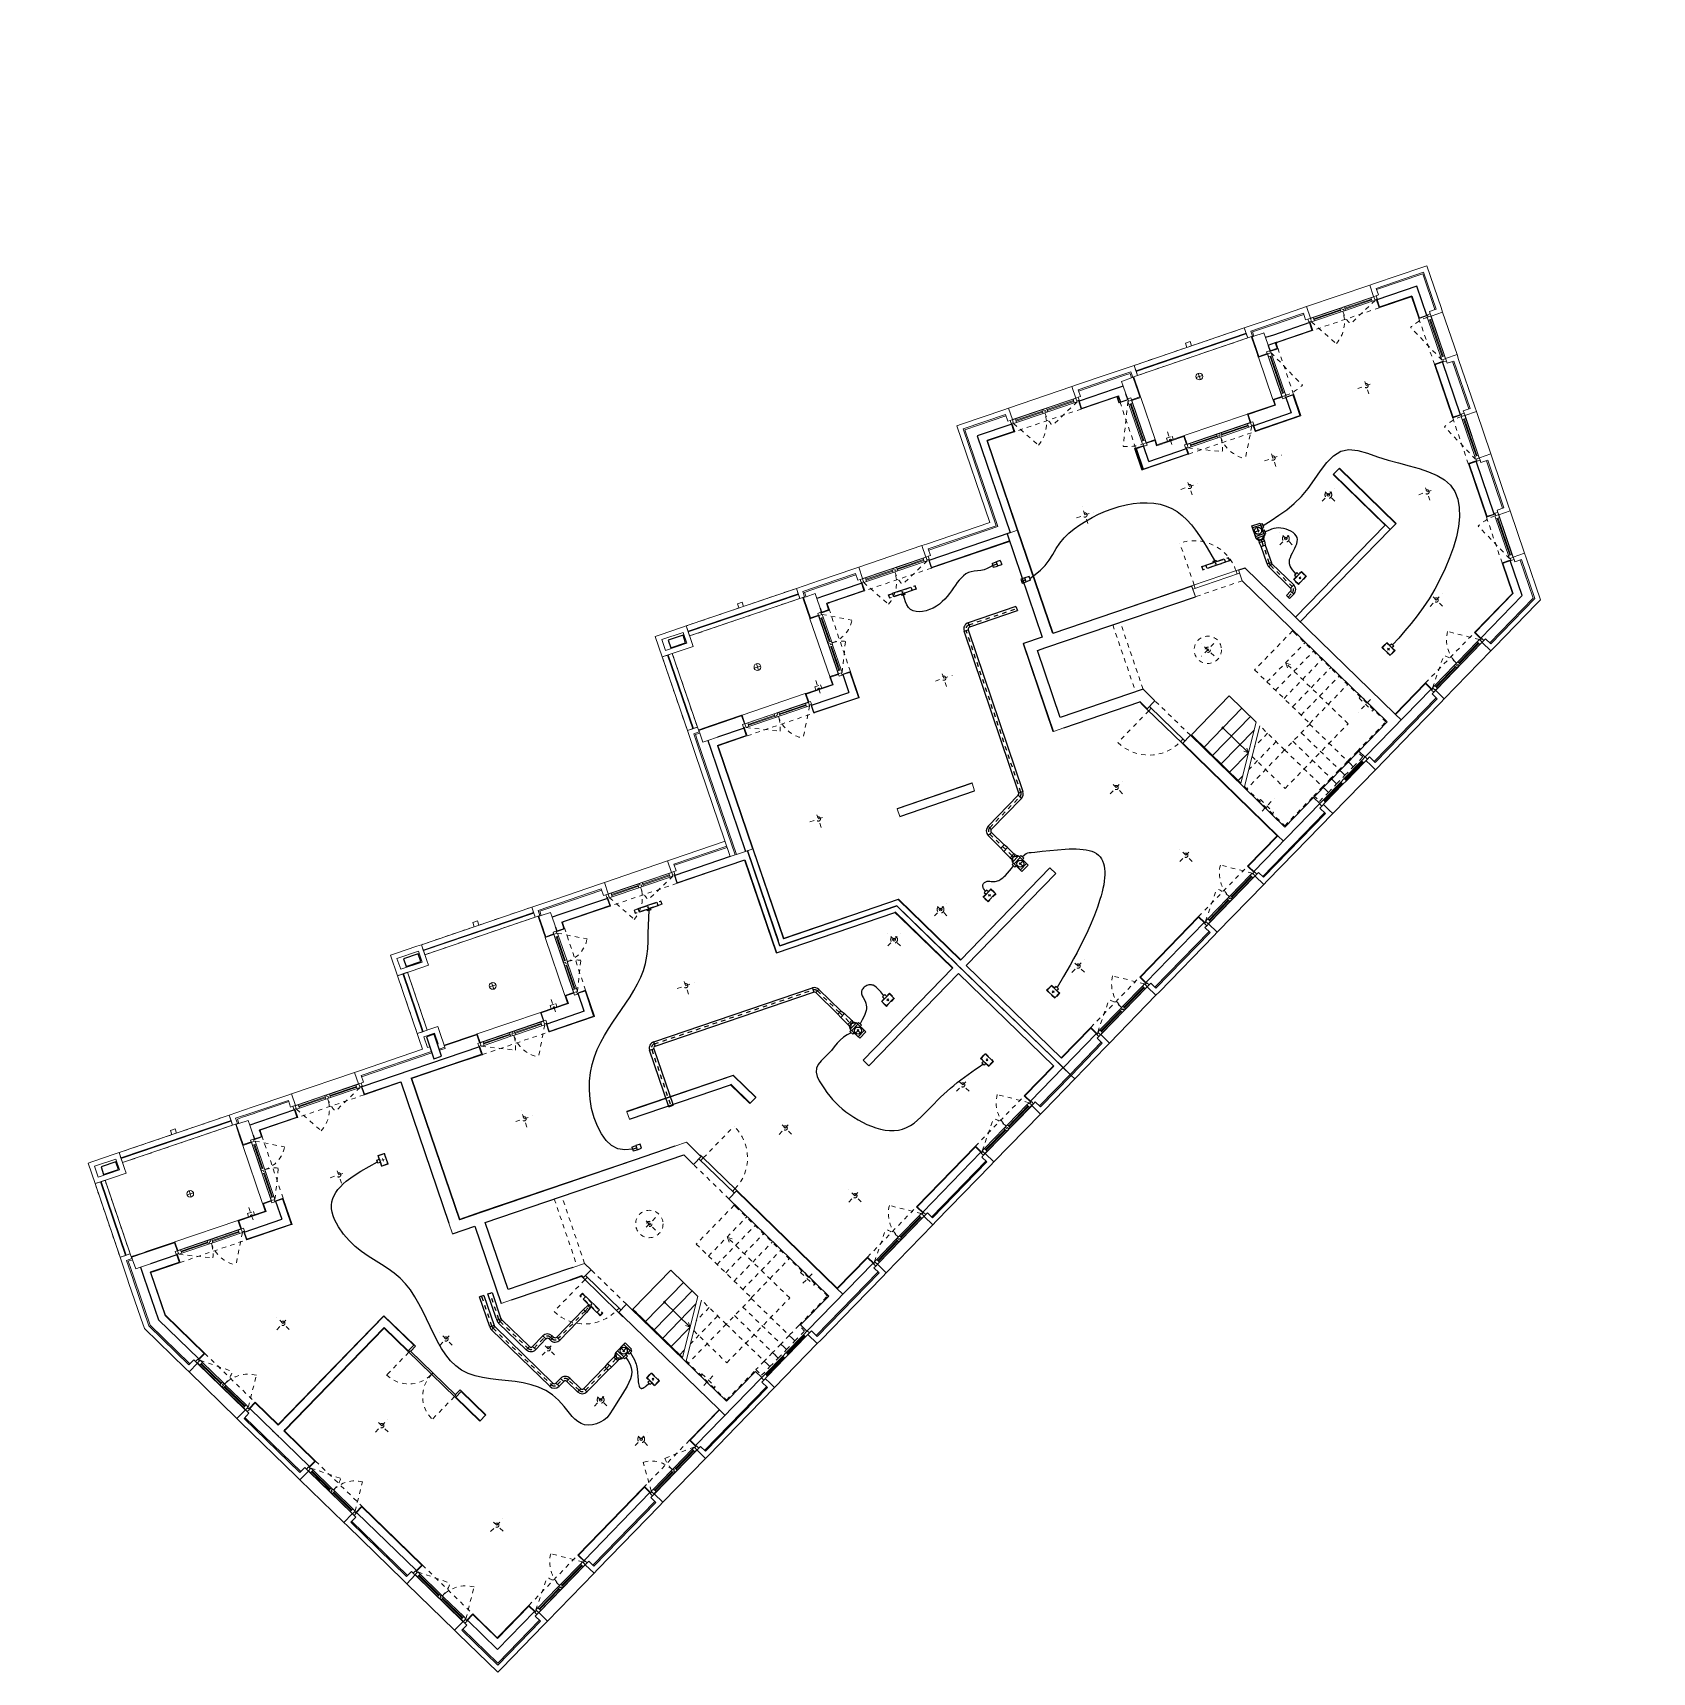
# Model space of a CAD drawing. Header units: metres. Extents: x 2683533.1 to 2683569.7, y 1249391 to 1249428.1.
import ezdxf

# ---------------------------------------------------------------- set-up
doc = ezdxf.new("R2010")
doc.units = ezdxf.units.M
for name, pattern in [('101 Regelgeschoss_CraneCam$0$MD-Strich 1_1mm', [0.002, 0.001, -0.001]), ('101 Regelgeschoss_CraneCam$0$MD-Strichpunkt 1_0.5_0.5mm', [0.001, 0.0005, -0.00025, 0, -0.00025]), ('101 Regelgeschoss_CraneCam$0$MD-Strichpunkt 1_25_25mm', [0.0015, 0.001, -0.00025, 0, -0.00025]), ('101 Regelgeschoss_CraneCam$0$MD-Strichpunkt 2_1_1mm', [0.0045, 0.002, -0.001, 0.0005, -0.001]), ('Strichpunkt', [25.4, 12.7, -6.35, 0, -6.35])]:
    doc.linetypes.add(name, pattern=pattern)
for name, color, linetype in [('beleuchtung', 7, 'Continuous'), ('betonfertigteile_balkonschicht', 7, 'Continuous'), ('dachabschluss', 7, 'Continuous'), ('dachaufbauten', 7, 'Continuous'), ('erdbebenwaende', 7, 'Continuous'), ('fassade', 7, 'Continuous'), ('fenster_tueren', 7, 'Continuous'), ('innenwaende_massiv', 7, 'Continuous'), ('lueftung_abluft', 42, 'Continuous'), ('lueftung_armaturen', 130, 'Continuous'), ('lueftung_klima', 7, 'Continuous'), ('lueftung_symetrieachse', 7, 'Strichpunkt'), ('lueftung_zuluft', 20, 'Continuous'), ('sanitaer', 7, 'Continuous'), ('stuetzen', 7, 'Continuous'), ('treppen', 7, 'Continuous'), ('wohnungstrennwaende', 7, 'Continuous')]:
    doc.layers.add(name, color=color, linetype=linetype)

# ---------------------------------------------------------------- blocks, each defined once
blk = doc.blocks.new('A$C7a25791f')
at = {"layer": 'beleuchtung', "color": 253, "linetype": '101 Regelgeschoss_CraneCam$0$MD-Strichpunkt 1_0.5_0.5mm', "lineweight": 13, "ltscale": 1000}
for p, q in [((3495, 11299), (3461, 11233)), ((3495, 11299), (3619, 11236)), ((3619, 11236), (3585, 11169)), ((20997, 10406), (20963, 10339)), ((20997, 10406), (21122, 10343)), ((21122, 10343), (21087, 10276)), ((11644, 9672), (11610, 9605)), ((11644, 9672), (11769, 9609)), ((11769, 9609), (11735, 9542)), ((30584, 8624), (30550, 8558)), ((30584, 8624), (30709, 8561)), ((30709, 8561), (30675, 8494))]:
    blk.add_line(p, q, dxfattribs=at)
at = {"layer": 'beleuchtung', "color": 253, "linetype": '101 Regelgeschoss_CraneCam$0$MD-Strichpunkt 2_1_1mm', "lineweight": 13, "ltscale": 1000}
for p, q in [((3478, 11112), (3659, 11468)), ((5383, 10523), (5739, 10341)), ((5470, 10254), (5652, 10610)), ((20980, 10219), (21161, 10575)), ((11627, 9485), (11809, 9841)), ((2070, 8995), (2470, 8995)), ((2270, 8795), (2270, 9195)), ((27961, 8555), (28142, 8912)), ((22995, 8541), (23352, 8359)), ((23083, 8272), (23264, 8628)), ((27873, 8824), (28230, 8643)), ((30567, 8437), (30749, 8793)), ((9219, 8399), (9576, 8218)), ((9307, 8130), (9488, 8487)), ((18731, 8354), (19087, 8172)), ((18818, 8085), (19000, 8441)), ((13930, 7876), (14287, 7694)), ((14018, 7607), (14199, 7963)), ((29982, 7579), (30339, 7397)), ((30070, 7310), (30251, 7666)), ((31852, 6402), (32033, 6758)), ((31764, 6671), (32121, 6489)), ((34498, 6033), (34680, 6389)), ((2170, 5575), (2170, 5975)), ((4390, 6100), (4790, 6100)), ((4590, 5900), (4590, 6300)), ((34411, 6302), (34767, 6120)), ((1970, 5775), (2370, 5775)), ((18146, 4930), (18146, 5330)), ((30840, 4900), (30840, 5300)), ((32220, 4900), (32220, 5300)), ((17946, 5130), (18346, 5130)), ((19168, 4850), (19568, 4850)), ((19368, 4650), (19368, 5050)), ((30640, 5100), (31040, 5100)), ((32020, 5100), (32420, 5100)), ((6045, 4085), (6045, 4485)), ((9868, 4615), (9467, 4615)), ((9667, 4415), (9667, 4815)), ((28003, 4612), (27602, 4612)), ((27802, 4412), (27802, 4813)), ((5845, 4285), (6245, 4285)), ((13370, 3723), (13370, 4123)), ((24120, 3725), (24120, 4125)), ((13170, 3923), (13570, 3923)), ((23920, 3925), (24320, 3925)), ((33734, 3367), (33916, 3723)), ((33647, 3636), (34003, 3454)), ((5845, 2630), (6245, 2630)), ((6045, 2430), (6045, 2830)), ((2170, 2337), (2570, 2337)), ((2370, 2138), (2370, 2537)), ((13370, 1523), (13370, 1923)), ((16870, 1523), (16870, 1923)), ((20620, 1525), (20620, 1925)), ((24120, 1525), (24120, 1925)), ((32215, 1490), (32215, 1890)), ((6045, 1150), (6045, 1550)), ((13170, 1723), (13570, 1723)), ((16670, 1723), (17070, 1723)), ((20420, 1725), (20820, 1725)), ((23920, 1725), (24320, 1725)), ((32015, 1690), (32415, 1690)), ((5845, 1350), (6245, 1350)), ((7906, 1185), (8306, 1185)), ((11430, 1185), (11030, 1185)), ((26040, 1185), (26440, 1185)), ((29565, 1185), (29165, 1185))]:
    blk.add_line(p, q, dxfattribs=at)
at = {"layer": 'beleuchtung', "color": 253, "linetype": 'Continuous', "lineweight": 13, "ltscale": 1000}
for p, q in [((3559, 11183), (3487, 11219)), ((21061, 10289), (20989, 10326)), ((11708, 9555), (11637, 9592)), ((30648, 8508), (30577, 8544)), ((8006, 1225), (8006, 1145)), ((11330, 1225), (11330, 1145)), ((26140, 1225), (26140, 1145)), ((29465, 1225), (29465, 1145))]:
    blk.add_line(p, q, dxfattribs=at)
at = {"layer": 'beleuchtung', "color": 253, "linetype": '101 Regelgeschoss_CraneCam$0$MD-Strich 1_1mm', "lineweight": 13, "ltscale": 1000}
for p, q in [((8006, 1395), (8066, 1395)), ((8006, 1225), (8006, 1395)), ((8006, 975), (8006, 1145)), ((8066, 1395), (8066, 975)), ((11330, 1395), (11270, 1395)), ((11270, 1395), (11270, 975)), ((11330, 1225), (11330, 1395)), ((11330, 975), (11330, 1145)), ((26140, 1395), (26200, 1395)), ((26140, 1225), (26140, 1395)), ((26140, 975), (26140, 1145)), ((26200, 1395), (26200, 975)), ((29465, 1395), (29405, 1395)), ((29405, 1395), (29405, 975)), ((29465, 1225), (29465, 1395)), ((29465, 975), (29465, 1145)), ((8066, 975), (8006, 975)), ((11270, 975), (11330, 975)), ((26200, 975), (26140, 975)), ((29405, 975), (29465, 975))]:
    blk.add_line(p, q, dxfattribs=at)
at = {"layer": 'beleuchtung', "color": 253, "linetype": '101 Regelgeschoss_CraneCam$0$MD-Strichpunkt 1_0.5_0.5mm', "lineweight": 13, "ltscale": 1000}
for centre, radius in [((5561, 10432), 48), ((2270, 8995), 48), ((28051, 8734), 48), ((9398, 8308), 48), ((18909, 8263), 48), ((23173, 8450), 48), ((14109, 7785), 48), ((30161, 7488), 48), ((31943, 6580), 48), ((4590, 6100), 48), ((34589, 6211), 48), ((2170, 5775), 48), ((18146, 5130), 77.5), ((9667, 4615), 310), ((19368, 4850), 77.5), ((27802, 4612), 310), ((30840, 5100), 77.5), ((32220, 5100), 77.5), ((6045, 4285), 48), ((13370, 3923), 48), ((24120, 3925), 48), ((33825, 3545), 48), ((6045, 2630), 77.5), ((2370, 2337), 48), ((13370, 1723), 48), ((16870, 1723), 48), ((20620, 1725), 48), ((24120, 1725), 48), ((32215, 1690), 48), ((6045, 1350), 77.5)]:
    blk.add_circle(centre, radius, dxfattribs=at)
at = {"layer": 'beleuchtung', "color": 253, "linetype": 'Continuous', "lineweight": 13, "ltscale": 1000}
for centre, radius in [((18146, 5130), 32.5), ((19368, 4850), 32.5), ((30840, 5100), 32.5), ((32220, 5100), 32.5), ((9667, 4615), 23.5), ((27802, 4612), 23.5), ((6045, 2630), 32.5), ((6045, 1350), 32.5)]:
    blk.add_circle(centre, radius, dxfattribs=at)
at = {"layer": 'beleuchtung', "color": 253, "linetype": '101 Regelgeschoss_CraneCam$0$MD-Strich 1_1mm', "lineweight": 13, "ltscale": 1000}
for centre in [(9667, 4615), (27802, 4612)]:
    blk.add_circle(centre, 60, dxfattribs=at)
at = {"layer": 'beleuchtung', "color": 253, "linetype": 'Continuous', "lineweight": 13, "ltscale": 1000}
for centre, start, end in [((3523, 11201), 332.9996, 152.9996), ((21025, 10308), 332.9996, 152.9996), ((11672, 9574), 332.9996, 152.9996), ((30612, 8526), 332.9987, 152.9987)]:
    blk.add_arc(centre, 23.5, start, end, dxfattribs=at)
at = {"layer": 'betonfertigteile_balkonschicht', "color": 253, "linetype": '101 Regelgeschoss_CraneCam$0$MD-Strichpunkt 2_1_1mm', "lineweight": 13, "ltscale": 1000}
for p, q in [((1574, 14248), (775, 12680)), ((989, 12571), (1788, 14139)), ((1601, 14234), (1574, 14248)), ((1761, 14152), (1601, 14234)), ((1788, 14139), (1761, 14152)), ((2347, 14135), (2360, 14161)), ((2347, 14135), (4694, 12938)), ((2360, 14161), (2442, 14322)), ((2442, 14322), (2456, 14348)), ((4803, 13152), (2456, 14348)), ((19862, 13268), (19944, 13429)), ((19944, 13429), (19958, 13455)), ((22306, 12259), (19958, 13455)), ((4708, 12965), (4790, 13125)), ((4790, 13125), (4803, 13152)), ((19076, 13355), (18277, 11786)), ((18491, 11678), (19290, 13246)), ((19103, 13341), (19076, 13355)), ((19263, 13259), (19103, 13341)), ((19290, 13246), (19263, 13259)), ((19849, 13241), (19862, 13268)), ((19849, 13241), (22197, 12045)), ((802, 12666), (775, 12680)), ((962, 12584), (802, 12666)), ((4694, 12938), (4708, 12965)), ((9723, 12621), (9095, 11387)), ((9750, 12607), (9723, 12621)), ((10510, 12534), (10592, 12695)), ((10592, 12695), (10605, 12721)), ((12953, 11525), (10605, 12721)), ((989, 12571), (962, 12584)), ((9308, 11278), (9937, 12512)), ((9910, 12525), (9750, 12607)), ((9937, 12512), (9910, 12525)), ((10496, 12507), (10510, 12534)), ((10496, 12507), (12844, 11311)), ((22292, 12232), (22306, 12259)), ((22197, 12045), (22210, 12072)), ((22210, 12072), (22292, 12232)), ((12939, 11498), (12953, 11525)), ((18304, 11773), (18277, 11786)), ((18464, 11691), (18304, 11773)), ((18491, 11678), (18464, 11691)), ((9121, 11373), (9095, 11387)), ((9282, 11291), (9121, 11373)), ((9308, 11278), (9282, 11291)), ((12844, 11311), (12858, 11338)), ((12858, 11338), (12939, 11498)), ((31146, 10083), (31160, 10110)), ((31146, 10083), (33494, 8887)), ((31160, 10110), (31242, 10270)), ((31242, 10270), (31255, 10297)), ((33603, 9101), (31255, 10297)), ((33494, 8887), (33508, 8914)), ((33508, 8914), (33590, 9074)), ((33590, 9074), (33603, 9101))]:
    blk.add_line(p, q, dxfattribs=at)
at = {"layer": 'dachabschluss', "color": 253, "linetype": 'Continuous', "lineweight": 5, "ltscale": 1000}
for p, q in [((1574, 14248), (775, 12680)), ((889, 12622), (1688, 14190)), ((903, 12615), (1702, 14183)), ((989, 12571), (1788, 14139)), ((1688, 14190), (1574, 14248)), ((1702, 14183), (1688, 14190)), ((1788, 14139), (1702, 14183)), ((2347, 14135), (2391, 14221)), ((2347, 14135), (4694, 12938)), ((2391, 14221), (2398, 14234)), ((2391, 14221), (4738, 13024)), ((2398, 14234), (2456, 14348)), ((2398, 14234), (4745, 13038)), ((4803, 13152), (2456, 14348)), ((19900, 13341), (19958, 13455)), ((22306, 12259), (19958, 13455)), ((4694, 12938), (4738, 13024)), ((4738, 13024), (4745, 13038)), ((4745, 13038), (4803, 13152)), ((19076, 13355), (18277, 11786)), ((18391, 11728), (19190, 13297)), ((18405, 11721), (19204, 13290)), ((18491, 11678), (19290, 13246)), ((19190, 13297), (19076, 13355)), ((19204, 13290), (19190, 13297)), ((19290, 13246), (19204, 13290)), ((19849, 13241), (19893, 13328)), ((19849, 13241), (22197, 12045)), ((19893, 13328), (19900, 13341)), ((19893, 13328), (22241, 12131)), ((19900, 13341), (22248, 12145)), ((889, 12622), (775, 12680)), ((903, 12615), (889, 12622)), ((9723, 12621), (9095, 11387)), ((9837, 12563), (9723, 12621)), ((10547, 12607), (10605, 12721)), ((12953, 11525), (10605, 12721)), ((989, 12571), (903, 12615)), ((9209, 11329), (9837, 12563)), ((9222, 11322), (9851, 12556)), ((9308, 11278), (9937, 12512)), ((9851, 12556), (9837, 12563)), ((9937, 12512), (9851, 12556)), ((10496, 12507), (10540, 12594)), ((10496, 12507), (12844, 11311)), ((10540, 12594), (10547, 12607)), ((10540, 12594), (12888, 11397)), ((10547, 12607), (12895, 11411)), ((22248, 12145), (22306, 12259)), ((22197, 12045), (22241, 12131)), ((22241, 12131), (22248, 12145)), ((18391, 11728), (18277, 11786)), ((18405, 11721), (18391, 11728)), ((18491, 11678), (18405, 11721)), ((9209, 11329), (9095, 11387)), ((9222, 11322), (9209, 11329)), ((9308, 11278), (9222, 11322)), ((31146, 10083), (31190, 10169)), ((31146, 10083), (33494, 8887)), ((31190, 10169), (31197, 10183)), ((31190, 10169), (33538, 8973)), ((31197, 10183), (31255, 10297)), ((31197, 10183), (33545, 8987)), ((33603, 9101), (31255, 10297))]:
    blk.add_line(p, q, dxfattribs=at)
at = {"layer": 'dachabschluss', "color": 253, "linetype": 'Continuous', "lineweight": 13, "ltscale": 1000}
for p, q in [((3626, 13865), (3580, 13775)), ((3626, 13865), (3725, 13814)), ((3725, 13814), (3679, 13725)), ((21127, 12971), (21082, 12882)), ((21127, 12971), (21226, 12920)), ((21226, 12920), (21181, 12832)), ((11775, 12237), (11730, 12148)), ((11775, 12237), (11874, 12187)), ((11874, 12187), (11829, 12098)), ((32426, 9815), (32380, 9724)), ((32426, 9815), (32525, 9764)), ((32525, 9764), (32479, 9674))]:
    blk.add_line(p, q, dxfattribs=at)
at = {"layer": 'dachaufbauten', "color": 253, "linetype": 'Continuous', "lineweight": 5, "ltscale": 1000}
for p, q in [((29910, 8979), (29677, 8520)), ((29936, 8966), (29910, 8979)), ((29677, 8520), (29703, 8507))]:
    blk.add_line(p, q, dxfattribs=at)
at = {"layer": 'erdbebenwaende', "color": 253, "linetype": 'Continuous', "lineweight": 25, "ltscale": 1000}
for p, q in [((10464, 5868), (7216, 7523)), ((24041, 5830), (24994, 7701)), ((25395, 7497), (24994, 7701)), ((6879, 7414), (6040, 5766)), ((6376, 5875), (7102, 7301)), ((7102, 7301), (10350, 5646)), ((24377, 5940), (25103, 7365)), ((25103, 7365), (25282, 7274)), ((25282, 7274), (28467, 5651)), ((28581, 5874), (25618, 7383)), ((26140, 5041), (24377, 5940)), ((6262, 5652), (7505, 5019)), ((7619, 5242), (6376, 5875)), ((10350, 5646), (11330, 5146)), ((11330, 5427), (10464, 5868)), ((24263, 5717), (25880, 4893)), ((7755, 5172), (7619, 5242)), ((11580, 4875), (11580, 5300)), ((29715, 5296), (29578, 5366)), ((29715, 565), (29715, 5296)), ((7755, 4892), (7505, 5019)), ((7755, 4892), (7755, 4840)), ((8005, 4840), (8005, 5045)), ((11330, 5146), (11330, 4875)), ((11330, 4875), (11330, 4840)), ((11580, 4840), (11580, 4875)), ((25890, 4888), (25880, 4893)), ((25890, 4665), (25890, 4888)), ((29465, 5143), (29465, 565)), ((26140, 4665), (26140, 4761)), ((7755, 3720), (7755, 3580)), ((8005, 3580), (8005, 3720)), ((11330, 3720), (11330, 565)), ((11580, 565), (11580, 3720)), ((7755, 3580), (7755, 565)), ((8005, 565), (8005, 3580)), ((25890, 3545), (25890, 540)), ((26140, 565), (26140, 3545))]:
    blk.add_line(p, q, dxfattribs=at)
at = {"layer": 'erdbebenwaende', "color": 253, "linetype": 'Continuous', "lineweight": 5, "ltscale": 1000}
for p, q in [((10468, 5877), (7220, 7532)), ((24985, 7706), (24032, 5835)), ((24985, 7706), (24994, 7701)), ((28585, 5883), (25632, 7388)), ((6040, 5766), (6262, 5652)), ((10464, 5868), (10468, 5877)), ((24032, 5835), (24041, 5830)), ((24041, 5830), (24263, 5717)), ((28467, 5651), (28581, 5874)), ((28581, 5874), (28585, 5883)), ((11580, 5300), (11330, 5427)), ((29715, 5307), (29583, 5374)), ((29715, 5307), (29715, 5296)), ((7505, 5019), (7501, 5010)), ((7501, 5010), (7745, 4886)), ((7745, 4886), (7745, 4840)), ((7745, 4840), (8005, 4840)), ((8005, 5045), (7755, 5172)), ((11590, 4840), (11330, 4840)), ((11580, 4875), (11590, 4875)), ((11590, 4840), (11590, 4875)), ((25880, 4893), (25880, 4800)), ((26140, 5041), (26140, 4761)), ((25880, 4800), (25880, 4665)), ((7745, 3720), (8005, 3720)), ((7745, 3720), (7745, 3580)), ((11590, 3720), (11330, 3720)), ((11590, 565), (11590, 3720)), ((7755, 3580), (7745, 3580)), ((25880, 3545), (25880, 550)), ((11580, 565), (11590, 565))]:
    blk.add_line(p, q, dxfattribs=at)
at = {"layer": 'fassade', "color": 253, "linetype": 'Continuous', "lineweight": 18, "ltscale": 1000}
for p, q in [((1796, 14684), (1574, 14248)), ((1728, 14298), (1847, 14530)), ((1847, 14530), (2301, 14298)), ((2353, 14401), (1899, 14632)), ((1676, 14196), (2233, 13912)), ((2183, 14067), (1728, 14298)), ((2301, 14298), (2183, 14067)), ((2285, 14014), (2456, 14348)), ((19298, 13791), (19076, 13355)), ((19855, 13507), (19401, 13739)), ((19231, 13405), (19349, 13637)), ((19685, 13173), (19231, 13405)), ((19349, 13637), (19803, 13405)), ((19803, 13405), (19685, 13173)), ((19788, 13121), (19958, 13455)), ((4803, 13152), (4694, 12938)), ((4797, 12886), (4854, 12998)), ((5293, 12902), (4803, 13152)), ((4854, 12998), (5241, 12800)), ((9946, 13057), (9723, 12621)), ((10503, 12773), (10048, 13005)), ((19178, 13302), (19735, 13019)), ((775, 12680), (525, 12190)), ((989, 12571), (775, 12680)), ((4616, 12630), (4532, 12465)), ((4752, 12898), (4616, 12630)), ((4694, 12938), (4797, 12886)), ((4766, 12891), (4752, 12898)), ((5241, 12800), (5286, 12777)), ((5976, 12425), (5286, 12777)), ((5338, 12880), (5293, 12902)), ((6029, 12528), (5338, 12880)), ((9878, 12671), (9996, 12903)), ((10332, 12439), (9878, 12671)), ((9996, 12903), (10451, 12671)), ((10451, 12671), (10332, 12439)), ((10435, 12387), (10605, 12721)), ((628, 12137), (825, 12525)), ((825, 12525), (936, 12468)), ((936, 12468), (989, 12571)), ((966, 12504), (959, 12490)), ((1233, 12368), (966, 12504)), ((1278, 12345), (1233, 12368)), ((1875, 12041), (1278, 12345)), ((4532, 12465), (4525, 12452)), ((4708, 12359), (4525, 12452)), ((5976, 12425), (5904, 12283)), ((6006, 12231), (6131, 12476)), ((6029, 12528), (6131, 12476)), ((9826, 12568), (10383, 12285)), ((22306, 12259), (22197, 12045)), ((22796, 12009), (22306, 12259)), ((502, 12145), (115, 11385)), ((605, 12093), (115, 11131)), ((525, 12190), (502, 12145)), ((605, 12093), (628, 12137)), ((1795, 11851), (1888, 12034)), ((1875, 12041), (1888, 12034)), ((22254, 12004), (22118, 11737)), ((22197, 12045), (22299, 11993)), ((22268, 11998), (22254, 12004)), ((22299, 11993), (22356, 12104)), ((22356, 12104), (22788, 11884)), ((23479, 11532), (22788, 11884)), ((23531, 11635), (22796, 12009)), ((27477, 12222), (26426, 10159)), ((27528, 12067), (26477, 10005)), ((28428, 11609), (27528, 12067)), ((28480, 11711), (27580, 12170)), ((7352, 11545), (7476, 11790)), ((7527, 11636), (7454, 11493)), ((7579, 11738), (7476, 11790)), ((7527, 11636), (9028, 10871)), ((8924, 11052), (7579, 11738)), ((12953, 11525), (12844, 11311)), ((13443, 11275), (12953, 11525)), ((18277, 11786), (18027, 11296)), ((18107, 11200), (18327, 11632)), ((18491, 11678), (18277, 11786)), ((18327, 11632), (18439, 11575)), ((18439, 11575), (18491, 11678)), ((18468, 11611), (18461, 11597)), ((18735, 11474), (18468, 11611)), ((22034, 11572), (22027, 11559)), ((22210, 11466), (22027, 11559)), ((22118, 11737), (22034, 11572)), ((23479, 11532), (23406, 11390)), ((23508, 11338), (23633, 11583)), ((23531, 11635), (23633, 11583)), ((28428, 11609), (28355, 11466)), ((28458, 11414), (28582, 11659)), ((28480, 11711), (28582, 11659)), ((0, 11159), (0, 9865)), ((3140, 11166), (3233, 11348)), ((3247, 11342), (3233, 11348)), ((3813, 11053), (3247, 11342)), ((3890, 11205), (3813, 11053)), ((3890, 11205), (3897, 11218)), ((4079, 11125), (3897, 11218)), ((9042, 11284), (8924, 11052)), ((9027, 11000), (9145, 11232)), ((9531, 11164), (9095, 11387)), ((9145, 11232), (9377, 11114)), ((12902, 11270), (12766, 11003)), ((12844, 11311), (12946, 11259)), ((12915, 11264), (12902, 11270)), ((12946, 11259), (13003, 11370)), ((13003, 11370), (13435, 11150)), ((14349, 10685), (13435, 11150)), ((14401, 10787), (13443, 11275)), ((18027, 11296), (16908, 9099)), ((18107, 11200), (17010, 9047)), ((19377, 11148), (18735, 11474)), ((19297, 10958), (19390, 11141)), ((19377, 11148), (19390, 11141)), ((115, 11131), (115, 9865)), ((9080, 10973), (9027, 11000)), ((9188, 10789), (9309, 10728)), ((9258, 10882), (9241, 10891)), ((9377, 11114), (9258, 10882)), ((9309, 10728), (9479, 11062)), ((10024, 10414), (9329, 10768)), ((12682, 10838), (12675, 10825)), ((12857, 10732), (12675, 10825)), ((12743, 10959), (12682, 10838)), ((12766, 11003), (12743, 10959)), ((14401, 10787), (14503, 10735)), ((24854, 10652), (24979, 10897)), ((25081, 10845), (24979, 10897)), ((26426, 10159), (25081, 10845)), ((29803, 10728), (29928, 10974)), ((29978, 10819), (29905, 10676)), ((30030, 10921), (29928, 10974)), ((30695, 10454), (29978, 10819)), ((30721, 10569), (30030, 10921)), ((9944, 10224), (10037, 10407)), ((10024, 10414), (10037, 10407)), ((14349, 10685), (14276, 10542)), ((14378, 10490), (14503, 10735)), ((20642, 10273), (20736, 10455)), ((20749, 10448), (20736, 10455)), ((21315, 10160), (20749, 10448)), ((25029, 10742), (24956, 10600)), ((25029, 10742), (26477, 10005)), ((30695, 10454), (31101, 10247)), ((31255, 10297), (30721, 10569)), ((15724, 9805), (15849, 10050)), ((15951, 9997), (15849, 10050)), ((21392, 10312), (21315, 10160)), ((21392, 10312), (21399, 10325)), ((21581, 10232), (21399, 10325)), ((30902, 9804), (31061, 10116)), ((31101, 10247), (31044, 10136)), ((31044, 10136), (31146, 10083)), ((31061, 10116), (31048, 10122)), ((31146, 10083), (31255, 10297)), ((0, 9865), (0, 9750)), ((275, 9750), (0, 9750)), ((115, 9865), (275, 9865)), ((11290, 9539), (11383, 9721)), ((11396, 9714), (11383, 9721)), ((11962, 9426), (11396, 9714)), ((15899, 9895), (15826, 9752)), ((17022, 9323), (15899, 9895)), ((17074, 9425), (15951, 9997)), ((30649, 9781), (30841, 9683)), ((30848, 9697), (30841, 9683)), ((30848, 9697), (30902, 9804)), ((12039, 9577), (11962, 9426)), ((12039, 9577), (12046, 9591)), ((12229, 9498), (12046, 9591)), ((33603, 9101), (33494, 8887)), ((33597, 8835), (33653, 8946)), ((34112, 8842), (33603, 9101)), ((33653, 8946), (34086, 8726)), ((30191, 8881), (30382, 8784)), ((30326, 8672), (30376, 8770)), ((30894, 8382), (30326, 8672)), ((30376, 8770), (30382, 8784)), ((33571, 8837), (33412, 8525)), ((33494, 8887), (33597, 8835)), ((33584, 8830), (33571, 8837)), ((34776, 8374), (34086, 8726)), ((34828, 8477), (34112, 8842)), ((0, 8125), (0, 8240)), ((275, 8240), (0, 8240)), ((30815, 8193), (30908, 8376)), ((30894, 8382), (30908, 8376)), ((33357, 8418), (33350, 8405)), ((33542, 8307), (33350, 8405)), ((33412, 8525), (33357, 8418)), ((34776, 8374), (34703, 8232)), ((34806, 8179), (34931, 8424)), ((34828, 8477), (34931, 8424)), ((0, 8125), (0, 6365)), ((115, 8125), (115, 6365)), ((115, 8125), (275, 8125)), ((32160, 7507), (32253, 7690)), ((32266, 7683), (32253, 7690)), ((32835, 7393), (32266, 7683)), ((32885, 7491), (32835, 7393)), ((32885, 7491), (32892, 7505)), ((33083, 7407), (32892, 7505)), ((36151, 7494), (36276, 7739)), ((36326, 7584), (36254, 7442)), ((36379, 7687), (36276, 7739)), ((37338, 7069), (36326, 7584)), ((37390, 7171), (36379, 7687)), ((36936, 6280), (37338, 7069)), ((37038, 6228), (37492, 7119)), ((0, 6365), (0, 6250)), ((115, 6365), (275, 6365)), ((36936, 6280), (36793, 6353)), ((275, 6250), (0, 6250)), ((36741, 6250), (36986, 6126)), ((37038, 6228), (36986, 6126)), ((36373, 5175), (36230, 5248)), ((36283, 5350), (36528, 5226)), ((36475, 5123), (36528, 5226)), ((0, 4750), (0, 4865)), ((275, 4865), (0, 4865)), ((35858, 4164), (36373, 5175)), ((35960, 4112), (36475, 5123)), ((0, 4750), (0, 2990)), ((115, 4750), (115, 2990)), ((115, 4750), (275, 4750)), ((35663, 4134), (35908, 4009)), ((35858, 4164), (35715, 4237)), ((35960, 4112), (35908, 4009)), ((0, 2990), (0, 2875)), ((115, 2990), (275, 2990)), ((34780, 2048), (35295, 3059)), ((34882, 1996), (35397, 3007)), ((35295, 3059), (35152, 3132)), ((35204, 3234), (35449, 3110)), ((35397, 3007), (35449, 3110)), ((275, 2875), (0, 2875)), ((34585, 2018), (34830, 1893)), ((34780, 2048), (34637, 2121)), ((34882, 1996), (34830, 1893)), ((0, 1250), (0, 1365)), ((275, 1365), (0, 1365)), ((0, 1250), (0, 0)), ((115, 1250), (115, 115)), ((115, 1250), (275, 1250)), ((34126, 1118), (34371, 994)), ((33795, 115), (34217, 943)), ((33865, 0), (34319, 891)), ((34217, 943), (34074, 1016)), ((34319, 891), (34371, 994)), ((115, 115), (1500, 115)), ((115, 0), (1500, 0)), ((1500, 115), (1500, 275)), ((1500, 0), (1615, 0)), ((1615, 275), (1615, 0)), ((3125, 275), (3125, 0)), ((3240, 0), (3125, 0)), ((3240, 115), (3240, 275)), ((3240, 115), (5250, 115)), ((3240, 0), (5250, 0)), ((5250, 115), (5250, 275)), ((5250, 0), (5365, 0)), ((5365, 275), (5365, 0)), ((6750, 275), (6750, 0)), ((6865, 0), (6750, 0)), ((6865, 115), (6865, 275)), ((6865, 115), (8875, 115)), ((6865, 0), (7755, 0)), ((7755, 0), (8990, 0)), ((8875, 115), (8875, 295)), ((10375, 295), (10375, 0)), ((10490, 0), (10375, 0)), ((10490, 115), (10490, 295)), ((10490, 115), (12500, 115)), ((10490, 0), (11580, 0)), ((11580, 0), (12500, 0)), ((12500, 115), (12500, 275)), ((12500, 0), (12615, 0)), ((12615, 275), (12615, 0)), ((14125, 275), (14125, 0)), ((14240, 0), (14125, 0)), ((14240, 115), (14240, 275)), ((14240, 115), (16000, 115)), ((14240, 0), (16000, 0)), ((16000, 115), (16000, 275)), ((16000, 0), (16115, 0)), ((16115, 275), (16115, 0)), ((17625, 275), (17625, 0)), ((17740, 0), (17625, 0)), ((17740, 115), (17740, 275)), ((17740, 115), (18736, 115)), ((17740, 0), (18736, 0)), ((18735, 115), (19750, 115)), ((18735, 0), (19750, 0)), ((19750, 115), (19750, 275)), ((19750, 0), (19865, 0)), ((19865, 275), (19865, 0)), ((21375, 275), (21375, 0)), ((21490, 0), (21375, 0)), ((21490, 115), (21490, 275)), ((21490, 115), (23250, 115)), ((21490, 0), (23250, 0)), ((23250, 115), (23250, 275)), ((23250, 0), (23365, 0)), ((23365, 275), (23365, 0)), ((24875, 275), (24875, 0)), ((24990, 0), (24875, 0)), ((24990, 115), (24990, 275)), ((24990, 115), (27000, 115)), ((24990, 0), (25890, 0)), ((25890, 0), (27115, 0)), ((27000, 115), (27000, 295)), ((28500, 0), (29715, 0)), ((28615, 115), (28615, 295)), ((28615, 115), (30625, 115)), ((29715, 0), (30625, 0)), ((30625, 115), (30625, 275)), ((30625, 0), (30740, 0)), ((30740, 275), (30740, 0)), ((32250, 275), (32250, 0)), ((32365, 0), (32250, 0)), ((32365, 115), (32365, 275)), ((32365, 115), (33795, 115)), ((32365, 0), (33736, 0))]:
    blk.add_line(p, q, dxfattribs=at)
at = {"layer": 'fassade', "color": 253, "linetype": 'Continuous', "lineweight": 13, "ltscale": 1000}
for p, q in [((1796, 14684), (1899, 14632)), ((1574, 14248), (1676, 14196)), ((2456, 14348), (2353, 14401)), ((2233, 13912), (2285, 14014)), ((19298, 13791), (19401, 13739)), ((19958, 13455), (19855, 13507)), ((9946, 13057), (10048, 13005)), ((19076, 13355), (19178, 13302)), ((19735, 13019), (19788, 13121)), ((4629, 12624), (4545, 12459)), ((4766, 12891), (4629, 12624)), ((4792, 12877), (4766, 12891)), ((4819, 12864), (4792, 12877)), ((4867, 12957), (4819, 12864)), ((5015, 12764), (4819, 12864)), ((4856, 12452), (4963, 12661)), ((4978, 12901), (4867, 12957)), ((4963, 12661), (5015, 12764)), ((5228, 12773), (4978, 12901)), ((5272, 12751), (5228, 12773)), ((5963, 12399), (5272, 12751)), ((9723, 12621), (9826, 12568)), ((10605, 12721), (10503, 12773)), ((782, 12374), (654, 12124)), ((838, 12485), (782, 12374)), ((932, 12437), (832, 12241)), ((932, 12437), (838, 12485)), ((945, 12464), (932, 12437)), ((959, 12490), (945, 12464)), ((1226, 12354), (959, 12490)), ((1271, 12331), (1226, 12354)), ((1868, 12027), (1271, 12331)), ((4545, 12459), (4715, 12372)), ((5904, 12283), (5953, 12258)), ((10383, 12285), (10435, 12387)), ((632, 12079), (145, 11124)), ((654, 12124), (632, 12079)), ((832, 12241), (934, 12189)), ((934, 12189), (1144, 12082)), ((1868, 12027), (1782, 11858)), ((22268, 11998), (22132, 11730)), ((22295, 11984), (22268, 11998)), ((22321, 11970), (22295, 11984)), ((22369, 12064), (22321, 11970)), ((22517, 11871), (22321, 11970)), ((22480, 12008), (22369, 12064)), ((22730, 11880), (22480, 12008)), ((23465, 11506), (22730, 11880)), ((27541, 12027), (26490, 9964)), ((27477, 12222), (27580, 12170)), ((28414, 11582), (27541, 12027)), ((7454, 11493), (7405, 11518)), ((9014, 10844), (7513, 11609)), ((18340, 11591), (18284, 11481)), ((18434, 11544), (18334, 11348)), ((18434, 11544), (18340, 11591)), ((18448, 11571), (18434, 11544)), ((18461, 11597), (18448, 11571)), ((18728, 11461), (18461, 11597)), ((22132, 11730), (22048, 11566)), ((22048, 11566), (22217, 11479)), ((22358, 11559), (22465, 11768)), ((22465, 11768), (22517, 11871)), ((0, 11159), (115, 11385)), ((3240, 11328), (3154, 11159)), ((3240, 11328), (3819, 11033)), ((3903, 11198), (3819, 11033)), ((3903, 11198), (4072, 11112)), ((9095, 11387), (9042, 11284)), ((9531, 11164), (9479, 11062)), ((12915, 11264), (12779, 10996)), ((12942, 11250), (12915, 11264)), ((12969, 11236), (12942, 11250)), ((13016, 11330), (12969, 11236)), ((13165, 11137), (12969, 11236)), ((13127, 11274), (13016, 11330)), ((13112, 11034), (13165, 11137)), ((13377, 11146), (13127, 11274)), ((14335, 10658), (13377, 11146)), ((18134, 11186), (17037, 9033)), ((18284, 11481), (18134, 11186)), ((18334, 11348), (18436, 11296)), ((18436, 11296), (18646, 11189)), ((19370, 11134), (18728, 11461)), ((23406, 11390), (23455, 11365)), ((28355, 11466), (28404, 11441)), ((145, 11124), (145, 9865)), ((12756, 10952), (12695, 10831)), ((12695, 10831), (12864, 10745)), ((12779, 10996), (12756, 10952)), ((13006, 10825), (13028, 10869)), ((13028, 10869), (13112, 11034)), ((19370, 11134), (19284, 10965)), ((30655, 10440), (29964, 10792)), ((9175, 10762), (9295, 10701)), ((10017, 10400), (9322, 10754)), ((10017, 10400), (9931, 10231)), ((14276, 10542), (14325, 10517)), ((20742, 10435), (20656, 10266)), ((20742, 10435), (21321, 10140)), ((24956, 10600), (24907, 10625)), ((25015, 10716), (26490, 9964)), ((29905, 10676), (29856, 10701)), ((30950, 10290), (30655, 10440)), ((21405, 10305), (21321, 10140)), ((21405, 10305), (21575, 10218)), ((30746, 10147), (30662, 9982)), ((30798, 10249), (30746, 10147)), ((30817, 10240), (30798, 10249)), ((31013, 10140), (30817, 10240)), ((30889, 9810), (31048, 10122)), ((31060, 10234), (30950, 10290)), ((31013, 10140), (31060, 10234)), ((31039, 10127), (31013, 10140)), ((31048, 10122), (31039, 10127)), ((275, 9865), (275, 9810)), ((11389, 9701), (11303, 9532)), ((11969, 9406), (11389, 9701)), ((15826, 9752), (15777, 9777)), ((17008, 9296), (15885, 9868)), ((30834, 9704), (30656, 9794)), ((30834, 9704), (30889, 9810)), ((11969, 9406), (12053, 9571)), ((12053, 9571), (12222, 9484)), ((16908, 9099), (17010, 9047)), ((17037, 9033), (17233, 8933)), ((17278, 8912), (17199, 8756)), ((17233, 8933), (17389, 8854)), ((30362, 8777), (30184, 8868)), ((30305, 8666), (30362, 8777)), ((30305, 8666), (30887, 8369)), ((33584, 8830), (33425, 8518)), ((33592, 8826), (33584, 8830)), ((33619, 8812), (33592, 8826)), ((33667, 8906), (33619, 8812)), ((33815, 8712), (33619, 8812)), ((33777, 8849), (33667, 8906)), ((33699, 8440), (33781, 8600)), ((34072, 8699), (33777, 8849)), ((33781, 8600), (33833, 8703)), ((33833, 8703), (33815, 8712)), ((34762, 8347), (34072, 8699)), ((275, 8125), (275, 8180)), ((30887, 8369), (30801, 8200)), ((33425, 8518), (33371, 8411)), ((33371, 8411), (33549, 8320)), ((33569, 8361), (33632, 8329)), ((33695, 8431), (33699, 8440)), ((34703, 8232), (34752, 8207)), ((145, 8125), (145, 6365)), ((32260, 7670), (32173, 7501)), ((32842, 7373), (32260, 7670)), ((32898, 7485), (32842, 7373)), ((32898, 7485), (33077, 7394)), ((36254, 7442), (36205, 7467)), ((37297, 7056), (36313, 7557)), ((33056, 7354), (33118, 7322)), ((36909, 6294), (37297, 7056)), ((37492, 7119), (37390, 7171)), ((275, 6365), (275, 6310)), ((36793, 6353), (36768, 6304)), ((36230, 5248), (36255, 5297)), ((35831, 4178), (36346, 5189)), ((145, 4750), (145, 2990)), ((275, 4750), (275, 4805)), ((35715, 4237), (35690, 4188)), ((275, 2990), (275, 2935)), ((34753, 2062), (35268, 3073)), ((35152, 3132), (35177, 3181)), ((34637, 2121), (34612, 2072)), ((145, 1250), (145, 145)), ((275, 1250), (275, 1305)), ((33776, 145), (34190, 957)), ((34074, 1016), (34099, 1065)), ((7755, 365), (7755, 540)), ((11580, 365), (11580, 540)), ((18735, 365), (18735, 540)), ((18736, 365), (18736, 540)), ((29715, 365), (29715, 545)), ((0, 0), (115, 0)), ((145, 145), (1500, 145)), ((1500, 275), (1555, 275)), ((3240, 275), (3185, 275)), ((3240, 145), (5250, 145)), ((5250, 275), (5305, 275)), ((6865, 275), (6810, 275)), ((6865, 145), (8875, 145)), ((8875, 295), (8940, 295)), ((10490, 295), (10425, 295)), ((10490, 145), (12500, 145)), ((12500, 275), (12555, 275)), ((14240, 275), (14185, 275)), ((14240, 145), (16000, 145)), ((16000, 275), (16055, 275)), ((17740, 275), (17685, 275)), ((17740, 145), (18736, 145)), ((18735, 145), (18735, 365)), ((18735, 145), (19750, 145)), ((18735, 0), (18735, 115)), ((18736, 145), (18736, 365)), ((18736, 0), (18736, 115)), ((19750, 275), (19805, 275)), ((21490, 275), (21435, 275)), ((21490, 145), (23250, 145)), ((23250, 275), (23305, 275)), ((24990, 275), (24935, 275)), ((24990, 145), (27000, 145)), ((27000, 295), (27065, 295)), ((28615, 295), (28550, 295)), ((28615, 145), (30625, 145)), ((30625, 275), (30680, 275)), ((32365, 275), (32310, 275)), ((32365, 145), (33776, 145)), ((33865, 0), (33736, 0))]:
    blk.add_line(p, q, dxfattribs=at)
at = {"layer": 'fassade', "color": 253, "linetype": 'Continuous', "lineweight": 5, "ltscale": 1000}
for p, q in [((4797, 12886), (4792, 12877)), ((945, 12464), (936, 12468)), ((4976, 12279), (5021, 12368)), ((5021, 12368), (5044, 12412)), ((5044, 12412), (5837, 12008)), ((550, 11027), (1015, 11940)), ((1015, 11940), (1060, 11917)), ((1060, 11917), (1625, 11629)), ((22299, 11993), (22295, 11984)), ((18448, 11571), (18439, 11575)), ((22523, 11475), (22546, 11519)), ((22546, 11519), (22580, 11502)), ((7271, 11277), (8047, 10882)), ((12946, 11259), (12942, 11250)), ((22478, 11386), (22523, 11475)), ((22580, 11502), (22591, 11497)), ((22591, 11497), (23339, 11115)), ((26667, 9420), (27718, 11482)), ((27718, 11482), (28288, 11192)), ((550, 9800), (550, 11027)), ((3060, 10898), (4013, 10412)), ((4022, 10408), (4301, 10956)), ((8278, 10764), (9111, 10340)), ((9329, 10768), (9322, 10754)), ((13171, 10741), (13193, 10785)), ((13193, 10785), (13238, 10763)), ((17398, 8849), (18495, 11002)), ((18495, 11002), (18502, 11016)), ((18502, 11016), (18517, 11047)), ((18517, 11047), (19128, 10736)), ((4022, 10408), (4013, 10412)), ((9295, 10701), (9309, 10728)), ((13125, 10652), (13171, 10741)), ((13238, 10763), (14209, 10268)), ((29723, 10461), (30471, 10079)), ((9111, 10340), (9775, 10002)), ((21524, 9514), (21804, 10062)), ((24773, 10384), (26435, 9538)), ((30471, 10079), (30405, 9950)), ((31039, 10127), (31044, 10136)), ((20562, 10005), (21516, 9519)), ((30405, 9950), (30431, 9937)), ((12176, 8789), (12451, 9328)), ((15644, 9537), (17074, 8808)), ((21524, 9514), (21516, 9519)), ((11210, 9271), (12172, 8780)), ((17010, 9047), (17037, 9033)), ((12172, 8780), (12176, 8789)), ((17199, 8756), (17194, 8747)), ((17389, 8854), (17398, 8849)), ((33597, 8835), (33592, 8826)), ((550, 7475), (550, 8190)), ((29703, 8507), (29712, 8502)), ((29712, 8502), (30668, 8015)), ((33622, 8311), (33796, 8222)), ((33801, 8231), (33796, 8222)), ((33801, 8231), (33860, 8347)), ((33860, 8347), (33876, 8339)), ((33876, 8339), (33886, 8334)), ((33886, 8334), (34634, 7953)), ((550, 6300), (550, 7275)), ((32102, 7284), (33068, 6792)), ((33072, 6801), (33297, 7242)), ((33128, 7340), (33301, 7251)), ((33297, 7242), (33301, 7251)), ((36069, 7222), (36746, 6877)), ((33068, 6792), (33072, 6801)), ((36746, 6877), (36514, 6422)), ((36010, 5433), (35436, 4306)), ((550, 4125), (550, 4815)), ((550, 2925), (550, 4125)), ((34932, 3317), (34358, 2190)), ((550, 550), (550, 1315)), ((33854, 1201), (33525, 555)), ((1565, 550), (550, 550)), ((4946, 550), (3175, 550)), ((5210, 550), (4946, 550)), ((5315, 550), (5210, 550)), ((7755, 550), (6800, 550)), ((7755, 540), (7755, 550)), ((12565, 550), (11580, 550)), ((11580, 540), (11580, 550)), ((16065, 550), (14175, 550)), ((18611, 550), (17675, 550)), ((18735, 540), (18735, 550)), ((18736, 550), (18735, 550)), ((18736, 540), (18736, 550)), ((19815, 550), (18861, 550)), ((23315, 550), (21425, 550)), ((25880, 550), (24925, 550)), ((30690, 555), (29715, 555)), ((29715, 545), (29715, 555)), ((33525, 555), (32300, 555)), ((18735, 115), (18735, 145)), ((18736, 115), (18736, 145)), ((19865, 0), (21375, 0)), ((23365, 0), (24875, 0)), ((27115, 0), (28500, 0)), ((30740, 0), (32250, 0))]:
    blk.add_line(p, q, dxfattribs=at)
at = {"layer": 'fassade', "color": 253, "linetype": 'Continuous', "lineweight": 25, "ltscale": 1000}
for p, q in [((5128, 12577), (4963, 12661)), ((4967, 12283), (4793, 12372)), ((4856, 12452), (4811, 12363)), ((4967, 12283), (5012, 12372)), ((5012, 12372), (5039, 12426)), ((5039, 12426), (5048, 12421)), ((5048, 12421), (5841, 12017)), ((5172, 12555), (5128, 12577)), ((5921, 12173), (5172, 12555)), ((828, 11979), (365, 11071)), ((1006, 11944), (540, 11029)), ((850, 12024), (828, 11979)), ((934, 12189), (850, 12024)), ((1006, 11944), (1011, 11953)), ((1011, 11953), (1020, 11949)), ((1020, 11949), (1064, 11926)), ((1064, 11926), (1630, 11638)), ((1709, 11794), (1144, 12082)), ((5841, 12017), (5930, 12191)), ((1630, 11638), (1719, 11812)), ((22358, 11559), (22313, 11470)), ((22630, 11684), (22465, 11768)), ((22514, 11479), (22542, 11533)), ((22542, 11533), (22551, 11528)), ((22551, 11528), (22581, 11513)), ((22581, 11513), (22595, 11505)), ((23423, 11280), (22630, 11684)), ((27637, 11731), (26586, 9668)), ((28372, 11357), (27637, 11731)), ((7276, 11286), (7364, 11460)), ((7276, 11286), (8051, 10891)), ((9859, 10167), (7355, 11442)), ((18436, 11296), (18352, 11131)), ((19212, 10901), (18646, 11189)), ((22469, 11390), (22295, 11479)), ((22469, 11390), (22514, 11479)), ((22595, 11505), (23343, 11124)), ((23343, 11124), (23432, 11298)), ((26742, 9589), (27713, 11496)), ((28293, 11201), (27713, 11496)), ((28293, 11201), (28381, 11374)), ((365, 11071), (365, 9800)), ((540, 9800), (540, 11029)), ((3065, 10907), (3153, 11081)), ((3065, 10907), (4018, 10421)), ((3144, 11063), (3941, 10656)), ((4137, 11040), (3941, 10656)), ((4018, 10421), (4293, 10960)), ((4293, 10960), (4119, 11049)), ((8274, 10778), (9780, 10011)), ((13006, 10825), (12960, 10736)), ((13277, 10950), (13112, 11034)), ((13162, 10745), (13184, 10790)), ((13184, 10790), (13189, 10799)), ((13189, 10799), (13242, 10771)), ((13242, 10771), (14214, 10277)), ((14293, 10433), (13277, 10950)), ((18352, 11131), (17233, 8933)), ((17389, 8854), (18486, 11007)), ((18486, 11007), (18495, 11024)), ((18495, 11024), (18508, 11051)), ((18508, 11051), (18513, 11060)), ((18513, 11060), (18566, 11033)), ((18566, 11033), (19132, 10745)), ((19132, 10745), (19221, 10918)), ((13116, 10656), (12943, 10745)), ((13116, 10656), (13162, 10745)), ((14214, 10277), (14302, 10450)), ((24778, 10393), (24867, 10567)), ((24778, 10393), (26440, 9547)), ((24857, 10549), (26586, 9668)), ((29727, 10470), (29816, 10643)), ((29727, 10470), (30502, 10075)), ((30555, 10244), (29807, 10626)), ((9780, 10011), (9868, 10184)), ((20567, 10014), (20655, 10187)), ((20646, 10170), (21444, 9763)), ((21639, 10146), (21444, 9763)), ((21520, 9528), (21795, 10067)), ((21795, 10067), (21621, 10156)), ((30421, 9954), (30487, 10083)), ((30506, 10062), (30445, 9941)), ((30502, 10075), (30511, 10070)), ((30511, 10070), (30506, 10062)), ((30746, 10147), (30555, 10244)), ((540, 9800), (345, 9800)), ((15648, 9546), (15737, 9719)), ((16908, 9100), (15728, 9702)), ((20567, 10014), (21520, 9528)), ((30421, 9954), (30610, 9857)), ((30601, 9862), (30662, 9982)), ((11214, 9280), (11303, 9453)), ((11214, 9280), (12167, 8794)), ((12091, 9029), (11294, 9436)), ((12091, 9029), (12286, 9412)), ((12167, 8794), (12442, 9333)), ((12442, 9333), (12268, 9421)), ((15648, 9546), (17087, 8813)), ((29692, 8523), (29917, 8965)), ((29941, 8952), (29716, 8511)), ((29917, 8965), (29941, 8952)), ((29941, 8952), (30106, 8868)), ((17198, 8756), (17199, 8756)), ((29929, 8543), (30097, 8873)), ((29929, 8543), (30729, 8135)), ((33946, 8516), (33781, 8600)), ((540, 8190), (345, 8190)), ((365, 8190), (365, 6300)), ((540, 7465), (540, 8190)), ((29716, 8511), (29692, 8523)), ((29716, 8511), (30672, 8024)), ((33792, 8236), (33627, 8320)), ((33695, 8431), (33636, 8315)), ((33699, 8440), (33855, 8361)), ((33792, 8236), (33851, 8352)), ((33851, 8352), (33855, 8361)), ((33855, 8361), (33864, 8356)), ((33864, 8356), (33877, 8350)), ((33877, 8350), (33890, 8343)), ((33890, 8343), (34639, 7961)), ((34721, 8122), (33946, 8516)), ((30672, 8024), (30738, 8153)), ((34639, 7961), (34730, 8140)), ((540, 6300), (540, 7285)), ((32107, 7293), (32173, 7422)), ((32107, 7293), (33063, 6806)), ((32964, 6997), (32164, 7404)), ((33132, 7326), (32964, 6997)), ((33063, 6806), (33288, 7247)), ((33288, 7247), (33123, 7331)), ((36073, 7231), (36164, 7409)), ((36759, 6881), (36073, 7231)), ((37001, 6960), (36155, 7391)), ((36759, 6881), (36523, 6418)), ((36684, 6336), (37001, 6960)), ((36523, 6418), (36701, 6327)), ((540, 6300), (345, 6300)), ((36019, 5429), (35445, 4301)), ((35605, 4220), (36180, 5347)), ((36019, 5429), (36198, 5338)), ((540, 4815), (345, 4815)), ((365, 4815), (365, 2925)), ((540, 2925), (540, 4815)), ((35445, 4301), (35623, 4211)), ((34941, 3312), (34367, 2185)), ((34527, 2104), (35101, 3231)), ((34941, 3312), (35119, 3222)), ((540, 2925), (345, 2925)), ((34367, 2185), (34545, 2095)), ((540, 1315), (345, 1315)), ((365, 1315), (365, 365)), ((540, 540), (540, 1315)), ((33863, 1196), (33531, 545)), ((33641, 365), (34023, 1115)), ((33863, 1196), (34041, 1106)), ((1565, 540), (540, 540)), ((1565, 540), (1565, 345)), ((3175, 540), (5315, 540)), ((3175, 540), (3175, 345)), ((5315, 540), (5315, 345)), ((7755, 540), (6800, 540)), ((6800, 540), (6800, 345)), ((7755, 365), (7755, 565)), ((8950, 565), (8005, 565)), ((11330, 565), (10415, 565)), ((11580, 365), (11580, 565)), ((12565, 540), (11580, 540)), ((12565, 540), (12565, 345)), ((16065, 540), (14175, 540)), ((14175, 540), (14175, 345)), ((16065, 540), (16065, 345)), ((18611, 540), (17675, 540)), ((17675, 540), (17675, 345)), ((18736, 540), (18735, 540)), ((19815, 540), (18861, 540)), ((19815, 540), (19815, 345)), ((23315, 540), (21425, 540)), ((21425, 540), (21425, 345)), ((23315, 540), (23315, 345)), ((25890, 540), (24925, 540)), ((24925, 540), (24925, 345)), ((25890, 365), (25890, 540)), ((27075, 565), (26140, 565)), ((29465, 565), (28540, 565)), ((29715, 365), (29715, 565)), ((30690, 545), (29715, 545)), ((30690, 545), (30690, 345)), ((32300, 545), (33531, 545)), ((32300, 545), (32300, 345)), ((365, 365), (1565, 365)), ((3175, 365), (5315, 365)), ((6800, 365), (8940, 365)), ((10425, 365), (12565, 365)), ((14175, 365), (16065, 365)), ((17675, 365), (18736, 365)), ((18735, 365), (19815, 365)), ((21425, 365), (23315, 365)), ((24925, 365), (27065, 365)), ((28550, 365), (30690, 365)), ((32300, 365), (33641, 365))]:
    blk.add_line(p, q, dxfattribs=at)
at = {"layer": 'fenster_tueren', "color": 253, "linetype": 'Continuous', "lineweight": 5, "ltscale": 1000}
for p, q in [((3897, 11218), (4525, 12452)), ((4697, 12337), (4091, 11147)), ((4683, 12299), (4423, 11789)), ((4712, 12284), (4452, 11774)), ((4470, 11765), (4730, 12275)), ((4499, 11750), (4759, 12260)), ((4715, 12361), (4683, 12299)), ((4683, 12299), (4759, 12260)), ((4735, 12413), (4697, 12337)), ((4697, 12337), (4701, 12335)), ((4790, 12323), (4715, 12361)), ((4759, 12260), (4790, 12323)), ((4773, 12332), (4798, 12381)), ((4788, 12363), (4971, 12270)), ((4976, 12279), (4971, 12270)), ((5953, 12258), (6028, 12219)), ((7476, 11790), (6131, 12476)), ((1817, 11840), (1741, 11878)), ((1888, 12034), (3233, 11348)), ((5837, 12008), (5846, 12004)), ((5939, 12187), (5846, 12004)), ((5970, 12171), (5921, 12196)), ((5961, 12153), (5999, 12229)), ((6023, 12121), (5961, 12153)), ((5999, 12229), (6062, 12197)), ((6062, 12197), (6023, 12121)), ((6589, 11833), (6023, 12121)), ((6028, 12219), (6026, 12215)), ((6028, 12219), (7329, 11557)), ((6604, 11862), (6038, 12150)), ((6047, 12168), (6613, 11880)), ((6062, 12197), (6628, 11908)), ((6589, 11833), (6628, 11908)), ((6628, 11908), (6726, 11859)), ((6663, 11890), (6644, 11852)), ((1625, 11629), (1634, 11624)), ((1727, 11807), (1634, 11624)), ((1710, 11816), (1759, 11791)), ((1788, 11849), (1750, 11773)), ((1750, 11773), (1812, 11742)), ((1851, 11817), (1788, 11849)), ((1812, 11742), (1851, 11817)), ((1812, 11742), (2378, 11453)), ((1815, 11835), (1817, 11840)), ((3118, 11177), (1817, 11840)), ((1827, 11770), (2392, 11482)), ((2402, 11500), (1836, 11788)), ((2416, 11529), (1851, 11817)), ((2416, 11529), (2378, 11453)), ((2514, 11479), (2416, 11529)), ((4373, 11691), (4113, 11181)), ((4402, 11676), (4142, 11166)), ((4160, 11157), (4420, 11667)), ((4189, 11142), (4449, 11652)), ((4423, 11789), (4373, 11691)), ((4373, 11691), (4449, 11652)), ((4405, 11753), (4443, 11734)), ((4499, 11750), (4423, 11789)), ((4443, 11734), (4429, 11707)), ((4429, 11707), (4467, 11688)), ((4449, 11652), (4499, 11750)), ((6687, 11783), (6589, 11833)), ((6644, 11852), (6671, 11839)), ((6671, 11839), (6651, 11801)), ((6726, 11859), (6687, 11783)), ((7253, 11495), (6687, 11783)), ((7268, 11523), (6702, 11812)), ((6711, 11830), (7277, 11541)), ((6726, 11859), (7291, 11570)), ((7253, 11495), (7291, 11570)), ((7291, 11570), (7354, 11538)), ((7354, 11538), (7315, 11463)), ((7327, 11552), (7329, 11557)), ((7329, 11557), (7405, 11518)), ((21399, 10325), (22027, 11559)), ((22237, 11519), (22199, 11444)), ((24979, 10897), (23633, 11583)), ((29928, 10974), (28582, 11659)), ((2378, 11453), (2476, 11403)), ((2433, 11473), (2413, 11435)), ((2459, 11459), (2433, 11473)), ((2479, 11497), (2459, 11459)), ((2476, 11403), (2514, 11479)), ((2476, 11403), (3042, 11115)), ((2490, 11432), (3056, 11144)), ((3065, 11162), (2500, 11450)), ((3080, 11191), (2514, 11479)), ((3080, 11191), (3042, 11115)), ((3142, 11159), (3080, 11191)), ((3104, 11083), (3142, 11159)), ((3118, 11177), (3116, 11173)), ((3194, 11138), (3118, 11177)), ((4091, 11147), (4052, 11072)), ((4113, 11181), (4081, 11118)), ((4095, 11145), (4091, 11147)), ((4189, 11142), (4113, 11181)), ((4157, 11080), (4189, 11142)), ((7315, 11463), (7253, 11495)), ((7355, 11465), (7262, 11282)), ((7271, 11277), (7262, 11282)), ((7373, 11456), (7324, 11481)), ((19390, 11141), (20736, 10455)), ((22199, 11444), (21593, 10254)), ((22185, 11406), (21925, 10896)), ((22214, 11391), (21954, 10881)), ((21972, 10872), (22232, 11382)), ((22001, 10857), (22261, 11367)), ((22217, 11468), (22185, 11406)), ((22185, 11406), (22261, 11367)), ((22199, 11444), (22203, 11441)), ((22293, 11429), (22217, 11468)), ((22261, 11367), (22293, 11429)), ((22275, 11439), (22300, 11488)), ((22291, 11470), (22473, 11377)), ((22478, 11386), (22473, 11377)), ((23441, 11293), (23348, 11111)), ((23472, 11277), (23423, 11302)), ((23455, 11365), (23531, 11326)), ((23463, 11260), (23502, 11335)), ((23525, 11228), (23463, 11260)), ((23502, 11335), (23564, 11304)), ((23564, 11304), (23525, 11228)), ((24091, 10940), (23525, 11228)), ((23531, 11326), (23528, 11322)), ((23531, 11326), (24831, 10663)), ((24106, 10969), (23540, 11257)), ((23549, 11275), (24115, 10986)), ((23564, 11304), (24130, 11015)), ((28288, 11192), (28297, 11187)), ((28390, 11370), (28297, 11187)), ((28421, 11354), (28372, 11379)), ((28404, 11441), (28480, 11403)), ((28412, 11336), (28451, 11412)), ((28475, 11304), (28412, 11336)), ((28451, 11412), (28513, 11380)), ((28513, 11380), (28475, 11304)), ((29040, 11016), (28475, 11304)), ((28480, 11403), (28478, 11398)), ((28480, 11403), (29781, 10740)), ((29055, 11045), (28489, 11333)), ((28498, 11351), (29064, 11063)), ((28513, 11380), (29079, 11092)), ((3042, 11115), (3104, 11083)), ((3144, 11085), (3051, 10903)), ((3060, 10898), (3051, 10903)), ((3113, 11101), (3162, 11076)), ((4081, 11118), (4157, 11080)), ((4114, 11040), (4139, 11089)), ((4123, 11058), (4306, 10965)), ((4301, 10956), (4306, 10965)), ((12046, 9591), (12675, 10825)), ((12885, 10785), (12846, 10710)), ((19230, 10914), (19137, 10731)), ((19212, 10923), (19261, 10898)), ((19319, 10947), (19244, 10985)), ((19290, 10956), (19252, 10880)), ((19252, 10880), (19314, 10848)), ((19353, 10924), (19290, 10956)), ((19314, 10848), (19353, 10924)), ((19314, 10848), (19880, 10560)), ((19317, 10942), (19319, 10947)), ((20620, 10284), (19319, 10947)), ((19329, 10877), (19895, 10589)), ((19904, 10607), (19338, 10895)), ((19918, 10636), (19353, 10924)), ((21875, 10798), (21615, 10287)), ((21904, 10783), (21644, 10273)), ((21662, 10264), (21922, 10774)), ((21925, 10896), (21875, 10798)), ((21875, 10798), (21951, 10759)), ((21907, 10860), (21945, 10841)), ((22001, 10857), (21925, 10896)), ((21945, 10841), (21931, 10814)), ((21931, 10814), (21969, 10795)), ((21951, 10759), (22001, 10857)), ((23339, 11115), (23348, 11111)), ((24091, 10940), (24130, 11015)), ((24189, 10890), (24091, 10940)), ((24130, 11015), (24228, 10965)), ((24165, 10997), (24146, 10959)), ((24146, 10959), (24173, 10946)), ((24173, 10946), (24154, 10908)), ((24228, 10965), (24189, 10890)), ((24755, 10601), (24189, 10890)), ((24770, 10630), (24204, 10919)), ((24213, 10936), (24779, 10648)), ((24228, 10965), (24794, 10677)), ((29040, 11016), (29079, 11092)), ((29138, 10966), (29040, 11016)), ((29079, 11092), (29177, 11042)), ((29115, 11074), (29095, 11036)), ((29095, 11036), (29122, 11022)), ((29122, 11022), (29103, 10984)), ((29177, 11042), (29138, 10966)), ((29704, 10678), (29138, 10966)), ((29719, 10707), (29153, 10995)), ((29162, 11013), (29728, 10725)), ((29177, 11042), (29743, 10754)), ((10037, 10407), (11383, 9721)), ((12846, 10710), (12240, 9520)), ((12832, 10672), (12572, 10162)), ((12861, 10657), (12601, 10147)), ((12619, 10138), (12879, 10648)), ((12648, 10123), (12908, 10633)), ((12864, 10734), (12832, 10672)), ((12832, 10672), (12908, 10633)), ((12846, 10710), (12851, 10707)), ((12940, 10695), (12864, 10734)), ((12908, 10633), (12940, 10695)), ((12922, 10705), (12947, 10754)), ((12938, 10736), (13121, 10643)), ((13125, 10652), (13121, 10643)), ((14311, 10446), (14218, 10263)), ((14342, 10430), (14293, 10455)), ((14325, 10517), (14401, 10479)), ((14333, 10412), (14372, 10488)), ((14395, 10380), (14333, 10412)), ((14372, 10488), (14434, 10456)), ((14434, 10456), (14395, 10380)), ((14401, 10479), (14398, 10474)), ((14401, 10479), (15702, 9816)), ((14976, 10121), (14410, 10409)), ((14419, 10427), (14985, 10139)), ((14434, 10456), (15000, 10168)), ((15849, 10050), (14503, 10735)), ((19128, 10736), (19137, 10731)), ((19918, 10636), (19880, 10560)), ((19880, 10560), (19978, 10510)), ((19935, 10580), (19916, 10542)), ((20017, 10586), (19918, 10636)), ((19962, 10566), (19935, 10580)), ((19981, 10604), (19962, 10566)), ((19978, 10510), (20017, 10586)), ((19978, 10510), (20544, 10222)), ((19993, 10539), (20558, 10251)), ((20568, 10269), (20002, 10557)), ((20582, 10298), (20017, 10586)), ((21691, 10249), (21951, 10759)), ((24755, 10601), (24794, 10677)), ((24817, 10570), (24755, 10601)), ((24858, 10571), (24765, 10389)), ((24794, 10677), (24856, 10645)), ((24856, 10645), (24817, 10570)), ((24875, 10562), (24826, 10587)), ((24829, 10659), (24831, 10663)), ((24831, 10663), (24907, 10625)), ((29704, 10678), (29743, 10754)), ((29767, 10646), (29704, 10678)), ((29807, 10648), (29714, 10465)), ((29723, 10461), (29714, 10465)), ((29743, 10754), (29805, 10722)), ((29805, 10722), (29767, 10646)), ((29825, 10639), (29776, 10664)), ((29778, 10735), (29781, 10740)), ((29781, 10740), (29856, 10701)), ((9877, 10180), (9784, 9997)), ((9859, 10189), (9908, 10164)), ((9967, 10213), (9891, 10251)), ((9938, 10222), (9899, 10146)), ((9899, 10146), (9961, 10114)), ((10000, 10190), (9938, 10222)), ((9961, 10114), (10000, 10190)), ((9961, 10114), (10527, 9826)), ((9964, 10208), (9967, 10213)), ((11268, 9550), (9967, 10213)), ((9976, 10143), (10542, 9855)), ((10551, 9873), (9985, 10161)), ((10566, 9902), (10000, 10190)), ((12523, 10064), (12263, 9553)), ((12552, 10049), (12292, 9539)), ((12309, 9530), (12569, 10040)), ((12338, 9515), (12598, 10025)), ((12572, 10162), (12523, 10064)), ((12523, 10064), (12598, 10025)), ((12554, 10126), (12592, 10107)), ((12648, 10123), (12572, 10162)), ((12592, 10107), (12579, 10080)), ((12579, 10080), (12616, 10061)), ((12598, 10025), (12648, 10123)), ((14209, 10268), (14218, 10263)), ((14961, 10092), (14395, 10380)), ((14961, 10092), (15000, 10168)), ((15059, 10042), (14961, 10092)), ((15000, 10168), (15098, 10118)), ((15036, 10150), (15016, 10112)), ((15016, 10112), (15043, 10098)), ((15043, 10098), (15024, 10060)), ((15098, 10118), (15059, 10042)), ((15625, 9754), (15059, 10042)), ((15640, 9783), (15074, 10071)), ((15083, 10089), (15649, 9801)), ((15098, 10118), (15664, 9830)), ((20582, 10298), (20544, 10222)), ((20544, 10222), (20606, 10190)), ((20646, 10192), (20553, 10009)), ((20645, 10266), (20582, 10298)), ((20606, 10190), (20645, 10266)), ((20615, 10208), (20664, 10183)), ((20620, 10284), (20618, 10279)), ((20696, 10245), (20620, 10284)), ((21593, 10254), (21554, 10178)), ((21615, 10287), (21584, 10225)), ((21584, 10225), (21659, 10187)), ((21597, 10252), (21593, 10254)), ((21691, 10249), (21615, 10287)), ((21616, 10147), (21641, 10196)), ((21626, 10164), (21808, 10071)), ((21659, 10187), (21691, 10249)), ((21804, 10062), (21808, 10071)), ((24773, 10384), (24765, 10389)), ((0, 9750), (0, 8240)), ((275, 9725), (275, 9810)), ((275, 8265), (275, 9725)), ((280, 9725), (275, 9725)), ((280, 9755), (365, 9755)), ((280, 9685), (280, 9755)), ((280, 9050), (280, 9685)), ((365, 9685), (280, 9685)), ((312, 9050), (312, 9685)), ((332, 9685), (332, 9050)), ((345, 9810), (345, 9755)), ((345, 9790), (550, 9790)), ((365, 9755), (365, 9685)), ((365, 9685), (365, 9050)), ((550, 9800), (550, 9790)), ((9775, 10002), (9784, 9997)), ((10566, 9902), (10527, 9826)), ((10527, 9826), (10625, 9776)), ((10582, 9846), (10563, 9808)), ((10664, 9852), (10566, 9902)), ((10609, 9832), (10582, 9846)), ((10628, 9870), (10609, 9832)), ((10625, 9776), (10664, 9852)), ((10625, 9776), (11191, 9488)), ((10640, 9805), (11206, 9517)), ((11215, 9535), (10649, 9823)), ((11230, 9564), (10664, 9852)), ((15625, 9754), (15664, 9830)), ((15687, 9722), (15625, 9754)), ((15728, 9724), (15635, 9541)), ((15664, 9830), (15726, 9798)), ((15726, 9798), (15687, 9722)), ((15746, 9715), (15697, 9740)), ((15699, 9811), (15702, 9816)), ((15702, 9816), (15777, 9777)), ((20562, 10005), (20553, 10009)), ((30140, 8980), (30540, 9764)), ((30169, 8965), (30569, 9749)), ((30586, 9740), (30187, 8956)), ((30638, 9759), (30202, 8903)), ((30615, 9725), (30216, 8941)), ((30382, 8784), (30841, 9683)), ((30605, 9848), (30431, 9937)), ((30540, 9764), (30571, 9826)), ((30615, 9725), (30540, 9764)), ((30571, 9826), (30647, 9788)), ((30589, 9817), (30614, 9866)), ((30647, 9788), (30615, 9725)), ((30638, 9759), (30634, 9761)), ((30677, 9835), (30638, 9759)), ((11230, 9564), (11191, 9488)), ((11191, 9488), (11253, 9456)), ((11294, 9458), (11201, 9275)), ((11292, 9532), (11230, 9564)), ((11253, 9456), (11292, 9532)), ((11263, 9474), (11312, 9449)), ((11268, 9550), (11265, 9545)), ((11343, 9511), (11268, 9550)), ((12240, 9520), (12201, 9444)), ((12263, 9553), (12231, 9491)), ((12231, 9491), (12307, 9452)), ((12244, 9518), (12240, 9520)), ((12338, 9515), (12263, 9553)), ((12264, 9413), (12289, 9462)), ((12273, 9430), (12456, 9337)), ((12307, 9452), (12338, 9515)), ((12451, 9328), (12456, 9337)), ((15644, 9537), (15635, 9541)), ((280, 8940), (280, 9050)), ((280, 9050), (365, 9050)), ((280, 8980), (322, 8980)), ((280, 8305), (280, 8940)), ((365, 8940), (280, 8940)), ((312, 8305), (312, 8940)), ((322, 8980), (322, 9010)), ((322, 9010), (365, 9010)), ((332, 8940), (332, 8305)), ((365, 9050), (365, 8940)), ((365, 8940), (365, 8305)), ((11210, 9271), (11201, 9275)), ((30110, 8877), (29936, 8966)), ((30101, 8859), (30126, 8908)), ((30108, 8918), (30140, 8980)), ((30184, 8879), (30108, 8918)), ((30140, 8980), (30216, 8941)), ((30216, 8941), (30184, 8879)), ((30202, 8903), (30164, 8828)), ((30198, 8906), (30202, 8903)), ((275, 8180), (275, 8265)), ((275, 8265), (280, 8265)), ((280, 8305), (365, 8305)), ((280, 8235), (280, 8305)), ((365, 8235), (280, 8235)), ((345, 8235), (345, 8180)), ((345, 8200), (550, 8200)), ((365, 8305), (365, 8235)), ((550, 8190), (550, 8200)), ((30837, 8182), (30761, 8220)), ((30808, 8191), (30769, 8115)), ((30870, 8159), (30808, 8191)), ((30835, 8177), (30837, 8182)), ((32138, 7519), (30837, 8182)), ((30908, 8376), (32253, 7690)), ((32892, 7505), (33350, 8405)), ((33531, 8285), (33095, 7429)), ((33517, 8247), (33117, 7463)), ((33546, 8232), (33146, 7448)), ((33164, 7439), (33564, 8223)), ((33193, 7424), (33593, 8208)), ((33549, 8309), (33517, 8247)), ((33517, 8247), (33593, 8208)), ((33569, 8361), (33531, 8285)), ((33531, 8285), (33535, 8283)), ((33624, 8271), (33549, 8309)), ((33593, 8208), (33624, 8271)), ((33607, 8280), (33632, 8329)), ((34752, 8207), (34828, 8168)), ((34761, 8101), (34799, 8177)), ((34799, 8177), (34862, 8145)), ((34828, 8168), (34826, 8164)), ((34828, 8168), (36129, 7505)), ((36276, 7739), (34931, 8424)), ((30668, 8015), (30677, 8011)), ((30747, 8149), (30677, 8011)), ((30729, 8158), (30778, 8133)), ((30769, 8115), (30832, 8083)), ((30832, 8083), (30870, 8159)), ((30832, 8083), (31397, 7795)), ((30846, 8112), (31412, 7824)), ((31421, 7842), (30855, 8130)), ((31436, 7871), (30870, 8159)), ((31436, 7871), (31397, 7795)), ((31397, 7795), (31495, 7745)), ((31452, 7815), (31433, 7777)), ((31534, 7821), (31436, 7871)), ((31479, 7801), (31452, 7815)), ((31498, 7839), (31479, 7801)), ((31495, 7745), (31534, 7821)), ((32100, 7532), (31534, 7821)), ((34634, 7953), (34643, 7948)), ((34739, 8135), (34643, 7948)), ((34770, 8119), (34721, 8144)), ((34823, 8070), (34761, 8101)), ((34862, 8145), (34823, 8070)), ((35389, 7781), (34823, 8070)), ((35404, 7810), (34838, 8099)), ((34847, 8116), (35413, 7828)), ((34862, 8145), (35427, 7857)), ((35389, 7781), (35427, 7857)), ((35427, 7857), (35525, 7807)), ((35463, 7839), (35444, 7801)), ((35444, 7801), (35470, 7787)), ((35525, 7807), (35487, 7731)), ((35525, 7807), (36091, 7519)), ((31495, 7745), (32061, 7457)), ((31510, 7774), (32076, 7486)), ((32085, 7503), (31519, 7792)), ((32100, 7532), (32061, 7457)), ((32061, 7457), (32124, 7425)), ((32164, 7427), (32093, 7289)), ((32162, 7501), (32100, 7532)), ((32124, 7425), (32162, 7501)), ((32133, 7443), (32182, 7418)), ((32138, 7519), (32135, 7514)), ((32213, 7480), (32138, 7519)), ((33095, 7429), (33056, 7354)), ((33117, 7463), (33086, 7400)), ((33099, 7427), (33095, 7429)), ((33193, 7424), (33117, 7463)), ((33161, 7362), (33193, 7424)), ((35487, 7731), (35389, 7781)), ((35470, 7787), (35451, 7750)), ((36053, 7443), (35487, 7731)), ((36067, 7472), (35502, 7760)), ((35511, 7778), (36076, 7490)), ((36053, 7443), (36091, 7519)), ((36115, 7411), (36053, 7443)), ((36091, 7519), (36154, 7487)), ((36154, 7487), (36115, 7411)), ((36173, 7404), (36124, 7429)), ((36127, 7501), (36129, 7505)), ((36129, 7505), (36205, 7467)), ((32102, 7284), (32093, 7289)), ((33086, 7400), (33161, 7362)), ((33118, 7322), (33143, 7371)), ((36155, 7413), (36060, 7226)), ((36069, 7222), (36060, 7226)), ((275, 6225), (275, 6310)), ((345, 6310), (345, 6255)), ((3790, 6525), (3790, 5025)), ((3990, 6525), (3790, 6525)), ((3790, 6495), (3835, 6495)), ((3835, 6495), (3835, 5055)), ((3990, 6480), (3835, 6480)), ((3990, 6525), (3990, 6480)), ((36514, 6422), (36510, 6413)), ((36697, 6318), (36510, 6413)), ((36706, 6336), (36681, 6287)), ((0, 6250), (0, 4865)), ((275, 4890), (275, 6225)), ((280, 6225), (275, 6225)), ((280, 6255), (365, 6255)), ((280, 6185), (280, 6255)), ((280, 5613), (280, 6185)), ((365, 6185), (280, 6185)), ((312, 5613), (312, 6185)), ((332, 6185), (332, 5613)), ((345, 6290), (550, 6290)), ((365, 6255), (365, 6185)), ((365, 6185), (365, 5613)), ((550, 6300), (550, 6290)), ((36631, 6233), (36232, 5449)), ((36660, 6219), (36261, 5435)), ((36279, 5425), (36678, 6210)), ((36294, 5373), (36730, 6228)), ((36308, 5411), (36707, 6195)), ((36986, 6126), (36528, 5226)), ((36663, 6296), (36631, 6233)), ((36631, 6233), (36707, 6195)), ((36739, 6257), (36663, 6296)), ((36707, 6195), (36739, 6257)), ((36725, 6230), (36730, 6228)), ((36730, 6228), (36768, 6304)), ((280, 5503), (280, 5613)), ((280, 5613), (365, 5613)), ((322, 5543), (322, 5573)), ((322, 5573), (365, 5573)), ((365, 5613), (365, 5503)), ((3790, 5775), (3835, 5775)), ((28585, 5883), (28467, 5651)), ((29547, 5303), (28549, 5812)), ((28585, 5883), (29583, 5374)), ((28601, 5785), (28638, 5856)), ((280, 5543), (322, 5543)), ((280, 4930), (280, 5503)), ((365, 5503), (280, 5503)), ((312, 4930), (312, 5503)), ((332, 5503), (332, 4930)), ((365, 5503), (365, 4930)), ((29583, 5374), (29465, 5143)), ((29530, 5401), (29494, 5330)), ((36010, 5433), (36015, 5442)), ((36202, 5347), (36015, 5442)), ((36218, 5378), (36193, 5329)), ((36232, 5449), (36200, 5387)), ((36200, 5387), (36276, 5348)), ((36308, 5411), (36232, 5449)), ((36255, 5297), (36294, 5373)), ((36276, 5348), (36308, 5411)), ((36294, 5373), (36289, 5375)), ((275, 4805), (275, 4890)), ((275, 4890), (280, 4890)), ((280, 4930), (365, 4930)), ((280, 4860), (280, 4930)), ((365, 4860), (280, 4860)), ((345, 4860), (345, 4805)), ((365, 4930), (365, 4860)), ((3835, 5055), (3790, 5055)), ((3990, 5025), (3790, 5025)), ((3990, 5070), (3835, 5070)), ((3990, 5025), (3990, 5070)), ((7745, 4840), (7745, 3720)), ((7825, 3720), (7825, 4840)), ((11510, 3720), (11510, 4840)), ((11590, 4840), (11590, 3720)), ((345, 4825), (550, 4825)), ((550, 4815), (550, 4825)), ((7825, 4781), (7745, 4781)), ((11510, 4781), (11590, 4781)), ((25880, 4665), (26140, 4665)), ((25880, 4665), (25880, 3545)), ((25960, 4606), (25880, 4606)), ((25960, 3545), (25960, 4665)), ((35553, 4117), (35154, 3333)), ((35582, 4103), (35183, 3318)), ((35200, 3309), (35600, 4093)), ((35216, 3257), (35652, 4112)), ((35436, 4306), (35432, 4297)), ((35619, 4202), (35432, 4297)), ((35585, 4180), (35553, 4117)), ((35553, 4117), (35629, 4079)), ((35661, 4141), (35585, 4180)), ((35628, 4220), (35603, 4171)), ((35629, 4079), (35661, 4141)), ((35647, 4114), (35652, 4112)), ((35652, 4112), (35690, 4188)), ((7745, 3779), (7825, 3779)), ((11590, 3779), (11510, 3779)), ((35229, 3295), (35629, 4079)), ((35908, 4009), (35449, 3110)), ((25880, 3604), (25960, 3604)), ((25880, 3545), (26140, 3545)), ((34932, 3317), (34937, 3326)), ((35124, 3231), (34937, 3326)), ((35140, 3262), (35115, 3213)), ((35154, 3333), (35122, 3271)), ((35122, 3271), (35198, 3232)), ((35229, 3295), (35154, 3333)), ((35177, 3181), (35216, 3257)), ((35198, 3232), (35229, 3295)), ((35216, 3257), (35211, 3259)), ((0, 2875), (0, 1365)), ((275, 2850), (275, 2935)), ((275, 1390), (275, 2850)), ((280, 2850), (275, 2850)), ((280, 2880), (365, 2880)), ((280, 2810), (280, 2880)), ((280, 2175), (280, 2810)), ((365, 2810), (280, 2810)), ((312, 2175), (312, 2810)), ((332, 2810), (332, 2175)), ((345, 2935), (345, 2880)), ((345, 2915), (550, 2915)), ((365, 2880), (365, 2810)), ((365, 2810), (365, 2175)), ((550, 2925), (550, 2915)), ((280, 2065), (280, 2175)), ((280, 2175), (365, 2175)), ((280, 2105), (322, 2105)), ((280, 1430), (280, 2065)), ((365, 2065), (280, 2065)), ((312, 1430), (312, 2065)), ((322, 2105), (322, 2135)), ((322, 2135), (365, 2135)), ((332, 2065), (332, 1430)), ((365, 2175), (365, 2065)), ((365, 2065), (365, 1430)), ((34475, 2001), (34076, 1217)), ((34504, 1987), (34104, 1202)), ((34122, 1193), (34522, 1977)), ((34138, 1141), (34573, 1996)), ((34151, 1179), (34551, 1963)), ((34358, 2190), (34353, 2181)), ((34541, 2086), (34353, 2181)), ((34830, 1893), (34371, 994)), ((34507, 2064), (34475, 2001)), ((34475, 2001), (34551, 1963)), ((34583, 2025), (34507, 2064)), ((34550, 2104), (34525, 2055)), ((34551, 1963), (34583, 2025)), ((34569, 1998), (34573, 1996)), ((34573, 1996), (34612, 2072)), ((275, 1305), (275, 1390)), ((275, 1390), (280, 1390)), ((280, 1430), (365, 1430)), ((280, 1360), (280, 1430)), ((365, 1360), (280, 1360)), ((345, 1360), (345, 1305)), ((345, 1325), (550, 1325)), ((365, 1430), (365, 1360)), ((550, 1315), (550, 1325)), ((33854, 1201), (33859, 1210)), ((34046, 1115), (33859, 1210)), ((34062, 1146), (34037, 1097)), ((34076, 1217), (34044, 1155)), ((34044, 1155), (34119, 1116)), ((34151, 1179), (34076, 1217)), ((34099, 1065), (34138, 1141)), ((34119, 1116), (34151, 1179)), ((34138, 1141), (34133, 1143)), ((1565, 550), (1575, 550)), ((1575, 345), (1575, 550)), ((3175, 550), (3165, 550)), ((3165, 345), (3165, 550)), ((5315, 550), (5325, 550)), ((5325, 345), (5325, 550)), ((6800, 550), (6790, 550)), ((6790, 345), (6790, 550)), ((12565, 550), (12575, 550)), ((12575, 345), (12575, 550)), ((14175, 550), (14165, 550)), ((14165, 345), (14165, 550)), ((16065, 550), (16075, 550)), ((16075, 345), (16075, 550)), ((17675, 550), (17665, 550)), ((17665, 345), (17665, 550)), ((19815, 550), (19825, 550)), ((19825, 345), (19825, 550)), ((21425, 550), (21415, 550)), ((21415, 345), (21415, 550)), ((23315, 550), (23325, 550)), ((23325, 345), (23325, 550)), ((24925, 550), (24915, 550)), ((24915, 345), (24915, 550)), ((28540, 565), (27075, 565)), ((30690, 555), (30700, 555)), ((30700, 345), (30700, 555)), ((32300, 555), (32290, 555)), ((32290, 345), (32290, 555)), ((1555, 345), (1610, 345)), ((1640, 275), (1555, 275)), ((1610, 280), (1610, 365)), ((1610, 365), (1680, 365)), ((1680, 280), (1610, 280)), ((1615, 0), (3125, 0)), ((1640, 280), (1640, 275)), ((3100, 275), (1640, 275)), ((1680, 365), (2315, 365)), ((1680, 365), (1680, 280)), ((1680, 332), (2315, 332)), ((2315, 312), (1680, 312)), ((2315, 280), (1680, 280)), ((2315, 280), (2315, 365)), ((2315, 365), (2425, 365)), ((2425, 280), (2315, 280)), ((2355, 322), (2355, 365)), ((2385, 322), (2355, 322)), ((2385, 280), (2385, 322)), ((2425, 365), (3060, 365)), ((2425, 365), (2425, 280)), ((2425, 332), (3060, 332)), ((3060, 312), (2425, 312)), ((3060, 280), (2425, 280)), ((3060, 280), (3060, 365)), ((3060, 365), (3130, 365)), ((3130, 280), (3060, 280)), ((3100, 275), (3100, 280)), ((3185, 275), (3100, 275)), ((3130, 365), (3130, 280)), ((3130, 345), (3185, 345)), ((5360, 345), (5305, 345)), ((5305, 275), (5390, 275)), ((5430, 365), (5360, 365)), ((5360, 365), (5360, 280)), ((5360, 280), (5430, 280)), ((6750, 0), (5365, 0)), ((5390, 275), (5390, 280)), ((5390, 275), (6725, 275)), ((6002, 365), (5430, 365)), ((5430, 280), (5430, 365)), ((6002, 332), (5430, 332)), ((5430, 312), (6002, 312)), ((5430, 280), (6002, 280)), ((6112, 365), (6002, 365)), ((6002, 365), (6002, 280)), ((6002, 280), (6112, 280)), ((6042, 322), (6072, 322)), ((6042, 280), (6042, 322)), ((6072, 322), (6072, 365)), ((6685, 365), (6112, 365)), ((6112, 280), (6112, 365)), ((6685, 332), (6112, 332)), ((6112, 312), (6685, 312)), ((6112, 280), (6685, 280)), ((6755, 365), (6685, 365)), ((6685, 365), (6685, 280)), ((6685, 280), (6755, 280)), ((6725, 280), (6725, 275)), ((6725, 275), (6810, 275)), ((6755, 280), (6755, 365)), ((6810, 345), (6755, 345)), ((9065, 365), (8940, 365)), ((8940, 295), (9065, 295)), ((8990, 115), (8990, 145)), ((8990, 0), (10375, 0)), ((9627, 365), (9065, 365)), ((9065, 295), (9065, 365)), ((9627, 340), (9065, 340)), ((9065, 320), (9627, 320)), ((9065, 295), (9627, 295)), ((9737, 365), (9627, 365)), ((9627, 365), (9627, 295)), ((9627, 295), (9737, 295)), ((10300, 365), (9737, 365)), ((9737, 295), (9737, 365)), ((10300, 340), (9737, 340)), ((9737, 320), (10300, 320)), ((9737, 295), (10300, 295)), ((10425, 365), (10300, 365)), ((10300, 365), (10300, 295)), ((10300, 295), (10425, 295)), ((12555, 345), (12610, 345)), ((12640, 275), (12555, 275)), ((12610, 280), (12610, 365)), ((12610, 365), (12680, 365)), ((12680, 280), (12610, 280)), ((12615, 0), (14125, 0)), ((12640, 280), (12640, 275)), ((14100, 275), (12640, 275)), ((12680, 365), (13315, 365)), ((12680, 365), (12680, 280)), ((12680, 332), (13315, 332)), ((13315, 312), (12680, 312)), ((13315, 280), (12680, 280)), ((13315, 280), (13315, 365)), ((13315, 365), (13425, 365)), ((13425, 280), (13315, 280)), ((13355, 322), (13355, 365)), ((13385, 322), (13355, 322)), ((13385, 280), (13385, 322)), ((13425, 365), (14060, 365)), ((13425, 365), (13425, 280)), ((13425, 332), (14060, 332)), ((14060, 312), (13425, 312)), ((14060, 280), (13425, 280)), ((14060, 280), (14060, 365)), ((14060, 365), (14130, 365)), ((14130, 280), (14060, 280)), ((14100, 275), (14100, 280)), ((14185, 275), (14100, 275)), ((14130, 365), (14130, 280)), ((14130, 345), (14185, 345)), ((16055, 345), (16110, 345)), ((16140, 275), (16055, 275)), ((16110, 280), (16110, 365)), ((16110, 365), (16180, 365)), ((16180, 280), (16110, 280)), ((16115, 0), (17625, 0)), ((16140, 280), (16140, 275)), ((17600, 275), (16140, 275)), ((16180, 365), (16815, 365)), ((16180, 365), (16180, 280)), ((16180, 332), (16815, 332)), ((16815, 312), (16180, 312)), ((16815, 280), (16180, 280)), ((16815, 280), (16815, 365)), ((16815, 365), (16925, 365)), ((16925, 280), (16815, 280)), ((16855, 322), (16855, 365)), ((16885, 322), (16855, 322)), ((16885, 280), (16885, 322)), ((16925, 365), (17560, 365)), ((16925, 365), (16925, 280)), ((16925, 332), (17560, 332)), ((17560, 312), (16925, 312)), ((17560, 280), (16925, 280)), ((17560, 280), (17560, 365)), ((17560, 365), (17630, 365)), ((17630, 280), (17560, 280)), ((17600, 275), (17600, 280)), ((17685, 275), (17600, 275)), ((17630, 365), (17630, 280)), ((17630, 345), (17685, 345)), ((19805, 345), (19860, 345)), ((19890, 275), (19805, 275)), ((19860, 280), (19860, 365)), ((19860, 365), (19930, 365)), ((19930, 280), (19860, 280)), ((19890, 280), (19890, 275)), ((21350, 275), (19890, 275)), ((19930, 365), (20565, 365)), ((19930, 365), (19930, 280)), ((19930, 332), (20565, 332)), ((20565, 312), (19930, 312)), ((20565, 280), (19930, 280)), ((20565, 280), (20565, 365)), ((20565, 365), (20675, 365)), ((20675, 280), (20565, 280)), ((20605, 322), (20605, 365)), ((20635, 322), (20605, 322)), ((20635, 280), (20635, 322)), ((20675, 365), (21310, 365)), ((20675, 365), (20675, 280)), ((20675, 332), (21310, 332)), ((21310, 312), (20675, 312)), ((21310, 280), (20675, 280)), ((21310, 280), (21310, 365)), ((21310, 365), (21380, 365)), ((21380, 280), (21310, 280)), ((21350, 275), (21350, 280)), ((21435, 275), (21350, 275)), ((21380, 365), (21380, 280)), ((21380, 345), (21435, 345)), ((23305, 345), (23360, 345)), ((23390, 275), (23305, 275)), ((23360, 280), (23360, 365)), ((23360, 365), (23430, 365)), ((23430, 280), (23360, 280)), ((23390, 280), (23390, 275)), ((24850, 275), (23390, 275)), ((23430, 365), (24065, 365)), ((23430, 365), (23430, 280)), ((23430, 332), (24065, 332)), ((24065, 312), (23430, 312)), ((24065, 280), (23430, 280)), ((24065, 280), (24065, 365)), ((24065, 365), (24175, 365)), ((24175, 280), (24065, 280)), ((24105, 322), (24105, 365)), ((24135, 322), (24105, 322)), ((24135, 280), (24135, 322)), ((24175, 365), (24810, 365)), ((24175, 365), (24175, 280)), ((24175, 332), (24810, 332)), ((24810, 312), (24175, 312)), ((24810, 280), (24175, 280)), ((24810, 280), (24810, 365)), ((24810, 365), (24880, 365)), ((24880, 280), (24810, 280)), ((24850, 275), (24850, 280)), ((24935, 275), (24850, 275)), ((24880, 365), (24880, 280)), ((24880, 345), (24935, 345)), ((27190, 365), (27065, 365)), ((27065, 295), (27190, 295)), ((27115, 115), (27115, 145)), ((27752, 365), (27190, 365)), ((27190, 295), (27190, 365)), ((27752, 340), (27190, 340)), ((27190, 320), (27752, 320)), ((27190, 295), (27752, 295)), ((27863, 365), (27752, 365)), ((27752, 365), (27752, 295)), ((27752, 295), (27863, 295)), ((28425, 365), (27863, 365)), ((27863, 295), (27863, 365)), ((28425, 340), (27863, 340)), ((27863, 320), (28425, 320)), ((27863, 295), (28425, 295)), ((28550, 365), (28425, 365)), ((28425, 365), (28425, 295)), ((28425, 295), (28550, 295)), ((28500, 115), (28500, 145)), ((30680, 345), (30735, 345)), ((30765, 275), (30680, 275)), ((30735, 280), (30735, 365)), ((30735, 365), (30805, 365)), ((30805, 280), (30735, 280)), ((30765, 280), (30765, 275)), ((32225, 275), (30765, 275)), ((30805, 365), (31440, 365)), ((30805, 365), (30805, 280)), ((30805, 332), (31440, 332)), ((31440, 312), (30805, 312)), ((31440, 280), (30805, 280)), ((31440, 280), (31440, 365)), ((31440, 365), (31550, 365)), ((31550, 280), (31440, 280)), ((31480, 322), (31480, 365)), ((31510, 322), (31480, 322)), ((31510, 280), (31510, 322)), ((31550, 365), (32185, 365)), ((31550, 365), (31550, 280)), ((31550, 332), (32185, 332)), ((32185, 312), (31550, 312)), ((32185, 280), (31550, 280)), ((32185, 280), (32185, 365)), ((32185, 365), (32255, 365)), ((32255, 280), (32185, 280)), ((32225, 275), (32225, 280)), ((32310, 275), (32225, 275)), ((32255, 365), (32255, 280)), ((32255, 345), (32310, 345))]:
    blk.add_line(p, q, dxfattribs=at)
at = {"layer": 'fenster_tueren', "color": 253, "linetype": '101 Regelgeschoss_CraneCam$0$MD-Strichpunkt 2_1_1mm', "lineweight": 5, "ltscale": 1000}
for p, q in [((4306, 10965), (4971, 12270)), ((7262, 11282), (5846, 12004)), ((1634, 11624), (3051, 10903)), ((21808, 10071), (22473, 11377)), ((29714, 10465), (28297, 11187)), ((24765, 10389), (23348, 11111)), ((12456, 9337), (13121, 10643)), ((19137, 10731), (20553, 10009)), ((15635, 9541), (14218, 10263)), ((550, 9790), (550, 8200)), ((9784, 9997), (11201, 9275)), ((29936, 8966), (30431, 9937)), ((33301, 7251), (33796, 8222)), ((30677, 8011), (32093, 7289)), ((36060, 7226), (34643, 7948)), ((36510, 6413), (36015, 5442)), ((550, 6290), (550, 4825)), ((29465, 5143), (28467, 5651)), ((8005, 3720), (8005, 4840)), ((11330, 3720), (11330, 4840)), ((26140, 3545), (26140, 4665)), ((35432, 4297), (34937, 3326)), ((550, 2915), (550, 1325)), ((34353, 2181), (33859, 1210)), ((1575, 550), (3165, 550)), ((6790, 550), (5325, 550)), ((12575, 550), (14165, 550)), ((16075, 550), (17665, 550)), ((19825, 550), (21415, 550)), ((23325, 550), (24915, 550)), ((30700, 555), (32290, 555))]:
    blk.add_line(p, q, dxfattribs=at)
at = {"layer": 'fenster_tueren', "color": 253, "linetype": 'Continuous', "lineweight": 13, "ltscale": 1000}
for p, q in [((4735, 12413), (4798, 12381)), ((5953, 12258), (5921, 12196)), ((1741, 11878), (1710, 11816)), ((7405, 11518), (7373, 11456)), ((22237, 11519), (22300, 11488)), ((3194, 11138), (3162, 11076)), ((23455, 11365), (23423, 11302)), ((28404, 11441), (28372, 11379)), ((4052, 11072), (4114, 11040)), ((12885, 10785), (12947, 10754)), ((19244, 10985), (19212, 10923)), ((14325, 10517), (14293, 10455)), ((24907, 10625), (24875, 10562)), ((29856, 10701), (29825, 10639)), ((9891, 10251), (9859, 10189)), ((20696, 10245), (20664, 10183)), ((21554, 10178), (21616, 10147)), ((275, 9810), (345, 9810)), ((15777, 9777), (15746, 9715)), ((30677, 9835), (30614, 9866)), ((11343, 9511), (11312, 9449)), ((12201, 9444), (12264, 9413)), ((30164, 8828), (30101, 8859)), ((275, 8180), (345, 8180)), ((30761, 8220), (30729, 8158)), ((34752, 8207), (34721, 8144)), ((32213, 7480), (32182, 7418)), ((36205, 7467), (36173, 7404)), ((275, 6310), (345, 6310)), ((36768, 6304), (36706, 6336)), ((36255, 5297), (36193, 5329)), ((275, 4805), (345, 4805)), ((35690, 4188), (35628, 4220)), ((35177, 3181), (35115, 3213)), ((275, 2935), (345, 2935)), ((34612, 2072), (34550, 2104)), ((275, 1305), (345, 1305)), ((34099, 1065), (34037, 1097)), ((1555, 275), (1555, 345)), ((3185, 275), (3185, 345)), ((5305, 275), (5305, 345)), ((6810, 275), (6810, 345)), ((8940, 295), (8940, 365)), ((8990, 145), (8990, 295)), ((8990, 0), (8990, 115)), ((10425, 295), (10425, 365)), ((12555, 275), (12555, 345)), ((14185, 275), (14185, 345)), ((16055, 275), (16055, 345)), ((17685, 275), (17685, 345)), ((19805, 275), (19805, 345)), ((21435, 275), (21435, 345)), ((23305, 275), (23305, 345)), ((24935, 275), (24935, 345)), ((27065, 295), (27065, 365)), ((27115, 145), (27115, 295)), ((27115, 0), (27115, 115)), ((28500, 145), (28500, 295)), ((28500, 0), (28500, 115)), ((28550, 295), (28550, 365)), ((30680, 275), (30680, 345)), ((32310, 275), (32310, 345))]:
    blk.add_line(p, q, dxfattribs=at)
at = {"layer": 'fenster_tueren', "color": 253, "linetype": '101 Regelgeschoss_CraneCam$0$MD-Strich 1_1mm', "lineweight": 5, "ltscale": 1000}
for p, q in [((4790, 12323), (5162, 11750)), ((5961, 12153), (6000, 11409)), ((1750, 11773), (2227, 11163)), ((4157, 11080), (4719, 11518)), ((7315, 11463), (6541, 11490)), ((22293, 11429), (22664, 10857)), ((23463, 11260), (23502, 10516)), ((28412, 11336), (28451, 10592)), ((3104, 11083), (2479, 10677)), ((19252, 10880), (19729, 10269)), ((12940, 10695), (13312, 10123)), ((14333, 10412), (14372, 9668)), ((21659, 10187), (22221, 10625)), ((24817, 10570), (24043, 10597)), ((29767, 10646), (28992, 10673)), ((9899, 10146), (10376, 9535)), ((20606, 10190), (19981, 9784)), ((365, 9755), (693, 9053)), ((12307, 9452), (12868, 9891)), ((15687, 9722), (14913, 9749)), ((30571, 9826), (29768, 9198)), ((11253, 9456), (10629, 9050)), ((365, 8235), (1010, 8608)), ((33624, 8271), (33589, 7251)), ((30769, 8115), (31246, 7504)), ((34761, 8101), (34800, 7357)), ((32124, 7425), (31499, 7019)), ((36115, 7411), (35340, 7438)), ((28638, 5856), (29093, 6749)), ((3790, 6495), (3070, 6495)), ((36200, 5387), (36236, 6406)), ((365, 6255), (666, 5609)), ((365, 4860), (956, 5201)), ((3790, 5055), (3070, 5055)), ((7745, 4781), (6743, 4781)), ((11590, 4781), (12592, 4781)), ((25880, 4606), (24878, 4606)), ((35122, 3271), (35158, 4290)), ((365, 2880), (693, 2178)), ((34044, 1155), (34079, 2174)), ((365, 1360), (1010, 1733)), ((3130, 365), (2758, 1010)), ((5360, 365), (5701, 956)), ((14130, 365), (13757, 1010)), ((17630, 365), (17258, 1010)), ((21380, 365), (21007, 1010)), ((24880, 365), (24507, 1010)), ((32255, 365), (31883, 1010)), ((1610, 365), (2312, 693)), ((6755, 365), (6109, 666)), ((12610, 365), (13312, 693)), ((16110, 365), (16812, 693)), ((19860, 365), (20562, 693)), ((23360, 365), (24062, 693)), ((30735, 365), (31437, 693))]:
    blk.add_line(p, q, dxfattribs=at)
at = {"layer": 'fenster_tueren', "color": 253, "linetype": 'Continuous', "lineweight": 25, "ltscale": 1000}
for p, q in [((8950, 365), (8950, 565)), ((10415, 365), (10415, 565)), ((27075, 365), (27075, 565)), ((28540, 365), (28540, 565))]:
    blk.add_line(p, q, dxfattribs=at)
at = {"layer": 'fenster_tueren', "color": 253, "linetype": '101 Regelgeschoss_CraneCam$0$MD-Strich 1_1mm', "lineweight": 5, "ltscale": 1000}
for centre, radius, start, end in [((4790, 12323), 683, 243, 303), ((4157, 11080), 712, 38, 63), ((5961, 12153), 745, 272.9998, 332.9998), ((7315, 11463), 775, 152.9998, 177.9998), ((1750, 11773), 775, 307.9996, 332.9996), ((3104, 11083), 745, 152.9996, 212.9996), ((22293, 11429), 683, 243, 303), ((21659, 10187), 713, 38, 63), ((23463, 11260), 745, 273, 333), ((24817, 10570), 775, 153, 178), ((28412, 11336), 745, 273, 333), ((29767, 10646), 775, 153, 178), ((19252, 10880), 775, 307.9996, 332.9996), ((20606, 10190), 745, 152.9996, 212.9996), ((12940, 10695), 682, 243, 303), ((12307, 9452), 712, 38, 63), ((14333, 10412), 745, 273, 333), ((15687, 9722), 775, 153, 178), ((9899, 10146), 775, 307.9998, 332.9998), ((11253, 9456), 745, 152.9998, 212.9998), ((365, 9755), 775, 270, 295), ((365, 8235), 745, 30, 90), ((30571, 9826), 1020, 217.9991, 242.9991), ((30769, 8115), 775, 308, 333), ((32124, 7425), 745, 153, 213), ((34761, 8101), 745, 273, 333), ((36115, 7411), 775, 153, 178), ((33624, 8271), 1020, 243, 268), ((28638, 5856), 1002, 333, 63), ((3790, 6495), 720, 180, 270), ((36200, 5387), 1020, 63, 88), ((365, 6255), 713, 270, 295), ((3790, 5055), 720, 90, 180), ((365, 4860), 682, 30, 90), ((7745, 4781), 1002, 180, 270), ((11590, 4781), 1002, 270, 0), ((25880, 4606), 1002, 180, 270), ((35122, 3271), 1020, 63, 88), ((365, 2880), 775, 270, 295), ((365, 1360), 745, 30, 90), ((34044, 1155), 1020, 63, 88), ((3130, 365), 745, 120, 180), ((5360, 365), 682, 0, 60), ((14130, 365), 745, 120, 180), ((17630, 365), 745, 120, 180), ((21380, 365), 745, 120, 180), ((24880, 365), 745, 120, 180), ((32255, 365), 745, 120, 180), ((1610, 365), 775, 0, 25), ((6755, 365), 713, 155, 180), ((12610, 365), 775, 0, 25), ((16110, 365), 775, 0, 25), ((19860, 365), 775, 0, 25), ((23360, 365), 775, 0, 25), ((30735, 365), 775, 0, 25)]:
    blk.add_arc(centre, radius, start, end, dxfattribs=at)
at = {"layer": 'innenwaende_massiv', "color": 253, "linetype": 'Continuous', "lineweight": 25, "ltscale": 1000}
for p, q in [((365, 7285), (365, 7465)), ((3980, 7465), (540, 7465)), ((540, 7465), (580, 7465)), ((3980, 6525), (3980, 7465)), ((3800, 7285), (540, 7285)), ((580, 7285), (540, 7285)), ((3800, 7285), (3800, 6525)), ((21914, 6331), (20319, 7143)), ((13400, 5596), (11137, 6749)), ((20237, 6983), (21832, 6170)), ((11055, 6589), (13210, 5491)), ((13400, 4886), (13400, 5596)), ((13220, 5486), (13210, 5491)), ((13220, 5486), (13220, 4886)), ((32635, 5340), (32635, 3550)), ((32815, 3550), (32815, 5340)), ((3800, 5025), (3800, 4255)), ((3980, 4255), (3980, 5025)), ((18611, 3730), (15700, 3730)), ((21769, 3730), (18861, 3730)), ((15700, 3550), (18611, 3550)), ((18861, 3550), (21769, 3550)), ((32625, 3700), (32635, 3700))]:
    blk.add_line(p, q, dxfattribs=at)
at = {"layer": 'innenwaende_massiv', "color": 253, "linetype": 'Continuous', "lineweight": 5, "ltscale": 1000}
for p, q in [((3980, 7475), (550, 7475)), ((3990, 7475), (3980, 7475)), ((3990, 6525), (3990, 7475)), ((550, 7275), (3790, 7275)), ((3790, 7275), (3790, 6525)), ((20319, 7143), (20237, 6983)), ((20324, 7152), (20319, 7143)), ((21918, 6340), (20324, 7152)), ((11137, 6749), (11055, 6589)), ((11141, 6758), (11137, 6749)), ((13410, 5602), (11141, 6758)), ((21914, 6331), (21832, 6170)), ((21918, 6340), (21914, 6331)), ((13410, 5602), (13410, 5591)), ((13410, 4886), (13410, 5591)), ((13210, 5491), (13210, 4886)), ((32625, 5340), (32625, 3700)), ((32825, 5340), (32625, 5340)), ((32825, 3550), (32825, 5340)), ((3790, 5025), (3790, 4255)), ((3990, 4255), (3990, 5025)), ((13220, 4886), (13210, 4886)), ((13400, 4886), (13220, 4886)), ((13410, 4886), (13400, 4886)), ((3800, 4255), (3790, 4255)), ((3980, 4255), (3800, 4255)), ((3990, 4255), (3980, 4255)), ((15700, 3550), (15700, 3730)), ((18736, 3730), (18736, 3550)), ((21769, 3550), (21769, 3730)), ((32625, 3550), (32825, 3550))]:
    blk.add_line(p, q, dxfattribs=at)
at = {"layer": 'innenwaende_massiv', "color": 253, "linetype": 'Continuous', "lineweight": 13, "ltscale": 1000}
for p, q in [((32625, 3700), (29715, 3700)), ((29715, 3550), (32633, 3550))]:
    blk.add_line(p, q, dxfattribs=at)
at = {"layer": 'lueftung_abluft'}
for p, q in [((4901, 10013), (4956, 10070)), ((4956, 10070), (5017, 10116)), ((5017, 10116), (5083, 10153)), ((5083, 10153), (5155, 10181)), ((5155, 10181), (5231, 10201)), ((5231, 10201), (5312, 10212)), ((5312, 10212), (5397, 10217)), ((5397, 10217), (5485, 10215)), ((5485, 10215), (5577, 10207)), ((5577, 10207), (5769, 10176)), ((5769, 10176), (5970, 10129)), ((5970, 10129), (6387, 10011)), ((4712, 9614), (4739, 9705)), ((4739, 9705), (4771, 9792)), ((4771, 9792), (4809, 9873)), ((4809, 9873), (4852, 9947)), ((4852, 9947), (4901, 10013)), ((4658, 9227), (4675, 9423)), ((4675, 9423), (4712, 9614)), ((4661, 9037), (4658, 9227)), ((4680, 8852), (4661, 9037)), ((24461, 8927), (24415, 8838)), ((25478, 8410), (24461, 8927)), ((4709, 8671), (4680, 8852)), ((4782, 8321), (4709, 8671)), ((22492, 5419), (24259, 8862)), ((24348, 8816), (22581, 5374)), ((24259, 8862), (24348, 8816)), ((24415, 8838), (25433, 8321)), ((4816, 8148), (4782, 8321)), ((25478, 8410), (25433, 8321)), ((4841, 7976), (4816, 8148)), ((4854, 7803), (4841, 7976)), ((4850, 7629), (4854, 7803)), ((4786, 7273), (4826, 7452)), ((4826, 7452), (4850, 7629)), ((4674, 6914), (4734, 7094)), ((4734, 7094), (4786, 7273)), ((11878, 6148), (12491, 7353)), ((12580, 7307), (11967, 6103)), ((12491, 7353), (12580, 7307)), ((12648, 7329), (12693, 7418)), ((12648, 7329), (16026, 5608)), ((12693, 7419), (16076, 5695)), ((4541, 6553), (4674, 6914)), ((4417, 6198), (4541, 6553)), ((4329, 5850), (4366, 6023)), ((4366, 6023), (4417, 6198)), ((5480, 5580), (5806, 6222)), ((5895, 6176), (5567, 5531)), ((5895, 6176), (5806, 6222)), ((11878, 6148), (11967, 6103)), ((4308, 5516), (4309, 5681)), ((4309, 5681), (4329, 5850)), ((5567, 5531), (5480, 5580)), ((16076, 5695), (16026, 5608)), ((30689, 5675), (30898, 5625)), ((30898, 5625), (31108, 5579)), ((31108, 5579), (31322, 5542)), ((32247, 5567), (32488, 5606)), ((32488, 5606), (32720, 5633)), ((32720, 5633), (32935, 5633)), ((32935, 5633), (33124, 5588)), ((33124, 5588), (33280, 5485)), ((4331, 5355), (4308, 5516)), ((4381, 5200), (4331, 5355)), ((4453, 5048), (4381, 5200)), ((5460, 3669), (5460, 5504)), ((5460, 5504), (5560, 5504)), ((5560, 5504), (5560, 3669)), ((16151, 5565), (16051, 5565)), ((16051, 5565), (16051, 4867)), ((16151, 4867), (16151, 5565)), ((21320, 5242), (21420, 5242)), ((21320, 4840), (21320, 5242)), ((21420, 5242), (21420, 4840)), ((21470, 5292), (21470, 5392)), ((21470, 5392), (22448, 5392)), ((22448, 5292), (21470, 5292)), ((22448, 5392), (22448, 5292)), ((22581, 5374), (22492, 5419)), ((30131, 5004), (30320, 5375)), ((30409, 5330), (30218, 4954)), ((30320, 5375), (30355, 5470)), ((30320, 5375), (30409, 5330)), ((30355, 5470), (30466, 5413)), ((30466, 5413), (30409, 5330)), ((30717, 5503), (30621, 5542)), ((30764, 5480), (30717, 5503)), ((30810, 5455), (30764, 5480)), ((30853, 5424), (30810, 5455)), ((30894, 5389), (30853, 5424)), ((30933, 5346), (30894, 5389)), ((30967, 5298), (30933, 5346)), ((30997, 5245), (30967, 5298)), ((31021, 5190), (30997, 5245)), ((31322, 5542), (31542, 5519)), ((31542, 5519), (31768, 5514)), ((31768, 5514), (32004, 5531)), ((32004, 5531), (32247, 5567)), ((33280, 5485), (33405, 5324)), ((33405, 5324), (33512, 5124)), ((4544, 4898), (4453, 5048)), ((4648, 4751), (4544, 4898)), ((16038, 4767), (16051, 4867)), ((16051, 4867), (16151, 4867)), ((16151, 4867), (16163, 4767)), ((16777, 4832), (16763, 4818)), ((16793, 4844), (16777, 4832)), ((16811, 4854), (16793, 4844)), ((16832, 4860), (16811, 4854)), ((16853, 4864), (16832, 4860)), ((16877, 4865), (16853, 4864)), ((16900, 4864), (16877, 4865)), ((16924, 4860), (16900, 4864)), ((16947, 4855), (16924, 4860)), ((16970, 4847), (16947, 4855)), ((16991, 4838), (16970, 4847)), ((17010, 4827), (16991, 4838)), ((17027, 4814), (17010, 4827)), ((21320, 4840), (21307, 4740)), ((21420, 4840), (21320, 4840)), ((21432, 4740), (21420, 4840)), ((30211, 4929), (30111, 4929)), ((30111, 4929), (30111, 4242)), ((30218, 4954), (30131, 5004)), ((30211, 4242), (30211, 4929)), ((30878, 4820), (30927, 4841)), ((30927, 4841), (30971, 4866)), ((30971, 4866), (31006, 4896)), ((31006, 4896), (31032, 4933)), ((31040, 5134), (31021, 5190)), ((31032, 4933), (31048, 4976)), ((31051, 5079), (31040, 5134)), ((31048, 4976), (31054, 5026)), ((31054, 5026), (31051, 5079)), ((33512, 5124), (33615, 4904)), ((33615, 4904), (33727, 4681)), ((4760, 4604), (4648, 4751)), ((4989, 4306), (4760, 4604)), ((16163, 4767), (16038, 4767)), ((16038, 4540), (16038, 4767)), ((16163, 4540), (16038, 4540)), ((16163, 4767), (16163, 4540)), ((16552, 4462), (16514, 4441)), ((16587, 4487), (16552, 4462)), ((16619, 4515), (16587, 4487)), ((16646, 4548), (16619, 4515)), ((16669, 4585), (16646, 4548)), ((16687, 4628), (16669, 4585)), ((16716, 4719), (16687, 4628)), ((16732, 4762), (16716, 4719)), ((16751, 4801), (16732, 4762)), ((16763, 4818), (16751, 4801)), ((17041, 4800), (17027, 4814)), ((17054, 4784), (17041, 4800)), ((17064, 4768), (17054, 4784)), ((17073, 4749), (17064, 4768)), ((17070, 4412), (17086, 4519)), ((17085, 4710), (17073, 4749)), ((17092, 4666), (17085, 4710)), ((17086, 4519), (17091, 4570)), ((17091, 4570), (17093, 4619)), ((17093, 4619), (17092, 4666)), ((20379, 4449), (20388, 4482)), ((20388, 4482), (20394, 4498)), ((20394, 4498), (20400, 4512)), ((20400, 4512), (20408, 4525)), ((20408, 4525), (20417, 4537)), ((20417, 4537), (20427, 4547)), ((20427, 4547), (20438, 4554)), ((20438, 4554), (20452, 4560)), ((20452, 4560), (20466, 4563)), ((20466, 4563), (20482, 4564)), ((20482, 4564), (20499, 4563)), ((20499, 4563), (20515, 4561)), ((20515, 4561), (20531, 4556)), ((20531, 4556), (20547, 4550)), ((20547, 4550), (20561, 4542)), ((20561, 4542), (20574, 4532)), ((20574, 4532), (20585, 4521)), ((20585, 4521), (20605, 4497)), ((20605, 4497), (20623, 4472)), ((20623, 4472), (20642, 4448)), ((21307, 4740), (21432, 4740)), ((21307, 4740), (21307, 4540)), ((21307, 4540), (21432, 4540)), ((21432, 4540), (21432, 4740)), ((30424, 4383), (30435, 4496)), ((30435, 4496), (30446, 4549)), ((30446, 4549), (30462, 4597)), ((30462, 4597), (30485, 4640)), ((30485, 4640), (30517, 4676)), ((30517, 4676), (30557, 4706)), ((30557, 4706), (30605, 4730)), ((30605, 4730), (30657, 4751)), ((30657, 4751), (30712, 4769)), ((30712, 4769), (30825, 4802)), ((30825, 4802), (30878, 4820)), ((33727, 4681), (33846, 4463)), ((33846, 4463), (33966, 4250)), ((5096, 4154), (4989, 4306)), ((5191, 3997), (5096, 4154)), ((14676, 4117), (14647, 4010)), ((14714, 4219), (14676, 4117)), ((14765, 4305), (14714, 4219)), ((14834, 4364), (14765, 4305)), ((14923, 4394), (14834, 4364)), ((15025, 4403), (14923, 4394)), ((15136, 4401), (15025, 4403)), ((15248, 4397), (15136, 4401)), ((15358, 4399), (15248, 4397)), ((15463, 4408), (15358, 4399)), ((15565, 4417), (15463, 4408)), ((15665, 4421), (15565, 4417)), ((15763, 4413), (15665, 4421)), ((15861, 4389), (15763, 4413)), ((15959, 4355), (15861, 4389)), ((16338, 4379), (16243, 4355)), ((16429, 4406), (16338, 4379)), ((16473, 4422), (16429, 4406)), ((16514, 4441), (16473, 4422)), ((20372, 4413), (20379, 4449)), ((20642, 4448), (20662, 4427)), ((20662, 4427), (20684, 4408)), ((20684, 4408), (20708, 4392)), ((20708, 4392), (20733, 4378)), ((20733, 4378), (20759, 4367)), ((20759, 4367), (20787, 4358)), ((20787, 4358), (20816, 4350)), ((20816, 4350), (20847, 4344)), ((20847, 4344), (20878, 4340)), ((20878, 4340), (20910, 4337)), ((20910, 4337), (20943, 4336)), ((20943, 4336), (21012, 4337)), ((21012, 4337), (21083, 4341)), ((21083, 4341), (21155, 4348)), ((21155, 4348), (21228, 4355)), ((21512, 4355), (21591, 4352)), ((21591, 4352), (21628, 4345)), ((21628, 4345), (21662, 4330)), ((21662, 4330), (21693, 4308)), ((21693, 4308), (21724, 4282)), ((21724, 4282), (21786, 4229)), ((21786, 4229), (21916, 4120)), ((21916, 4120), (22051, 4008)), ((30061, 4192), (29924, 4192)), ((29924, 4192), (29924, 4092)), ((29924, 4092), (30061, 4092)), ((30061, 4092), (30061, 4192)), ((30111, 4242), (30211, 4242)), ((33966, 4250), (34078, 4041)), ((5270, 3835), (5191, 3997)), ((5328, 3667), (5270, 3835)), ((14604, 3805), (14590, 3704)), ((14623, 3906), (14604, 3805)), ((14647, 4010), (14623, 3906)), ((22051, 4008), (22186, 3894)), ((22186, 3894), (22317, 3779)), ((22317, 3779), (22379, 3720)), ((22379, 3720), (22438, 3662)), ((34078, 4041), (34175, 3839)), ((34175, 3839), (34250, 3643)), ((5363, 3491), (5328, 3667)), ((5371, 3401), (5363, 3491)), ((5373, 3308), (5371, 3401)), ((5460, 3669), (5560, 3669)), ((5610, 3619), (5610, 3519)), ((5610, 3619), (5760, 3619)), ((5760, 3519), (5610, 3519)), ((5760, 3619), (5760, 3519)), ((5910, 3469), (5810, 3469)), ((5810, 3469), (5810, 3129)), ((5910, 3129), (5910, 3469)), ((14581, 3604), (14577, 3504)), ((14577, 3504), (14577, 3403)), ((14577, 3403), (14583, 3301)), ((14590, 3704), (14581, 3604)), ((22438, 3662), (22494, 3604)), ((22494, 3604), (22546, 3546)), ((22546, 3546), (22593, 3488)), ((22593, 3488), (22634, 3430)), ((22634, 3430), (22670, 3372)), ((22670, 3372), (22700, 3315)), ((34250, 3643), (34295, 3453)), ((34295, 3453), (34304, 3272)), ((5334, 2925), (5358, 3118)), ((5358, 3118), (5373, 3308)), ((5810, 3129), (5910, 3129)), ((5960, 3079), (6646, 3079)), ((5960, 2979), (5960, 3079)), ((6646, 2979), (5960, 2979)), ((6746, 3092), (6646, 3079)), ((6646, 3079), (6646, 2979)), ((6646, 3079), (6646, 2979)), ((6646, 2979), (6746, 2967)), ((6746, 2967), (6746, 3092)), ((6946, 3092), (6746, 3092)), ((6946, 2967), (6946, 3092)), ((14583, 3301), (14593, 3196)), ((14593, 3196), (14608, 3088)), ((14608, 3088), (14628, 2979)), ((14628, 2979), (14652, 2870)), ((22714, 2986), (22689, 2934)), ((22700, 3315), (22722, 3259)), ((22732, 3039), (22714, 2986)), ((22722, 3259), (22737, 3203)), ((22741, 3093), (22732, 3039)), ((22737, 3203), (22743, 3147)), ((22743, 3147), (22741, 3093)), ((34269, 3098), (34192, 2932)), ((34304, 3272), (34269, 3098)), ((5324, 2740), (5326, 2831)), ((5332, 2653), (5324, 2740)), ((5326, 2831), (5334, 2925)), ((5351, 2571), (5332, 2653)), ((6746, 2967), (6946, 2967)), ((7046, 2635), (6994, 2572)), ((7083, 2711), (7046, 2635)), ((7110, 2797), (7083, 2711)), ((7131, 2887), (7110, 2797)), ((7184, 2621), (7166, 2590)), ((7200, 2652), (7184, 2621)), ((7227, 2712), (7200, 2652)), ((7248, 2771), (7227, 2712)), ((7281, 2887), (7248, 2771)), ((14652, 2870), (14682, 2762)), ((14682, 2762), (14718, 2655)), ((14718, 2655), (14758, 2551)), ((22410, 2639), (22345, 2593)), ((22470, 2686), (22410, 2639)), ((22525, 2734), (22470, 2686)), ((22575, 2782), (22525, 2734)), ((22620, 2832), (22575, 2782)), ((22658, 2883), (22620, 2832)), ((22689, 2934), (22658, 2883)), ((33932, 2627), (33758, 2489)), ((34079, 2775), (33932, 2627)), ((34192, 2932), (34079, 2775)), ((5386, 2496), (5351, 2571)), ((5438, 2428), (5386, 2496)), ((5506, 2368), (5438, 2428)), ((5586, 2319), (5506, 2368)), ((5672, 2282), (5586, 2319)), ((5762, 2259), (5672, 2282)), ((5850, 2250), (5762, 2259)), ((5937, 2255), (5850, 2250)), ((6112, 2287), (5937, 2255)), ((6296, 2331), (6112, 2287)), ((6491, 2370), (6296, 2331)), ((6683, 2414), (6491, 2370)), ((6772, 2442), (6683, 2414)), ((6856, 2477), (6772, 2442)), ((6930, 2520), (6856, 2477)), ((6888, 2245), (6873, 2219)), ((6906, 2272), (6888, 2245)), ((6929, 2301), (6906, 2272)), ((6954, 2331), (6929, 2301)), ((6994, 2572), (6930, 2520)), ((7010, 2394), (6954, 2331)), ((7068, 2460), (7010, 2394)), ((7122, 2526), (7068, 2460)), ((7145, 2558), (7122, 2526)), ((7166, 2590), (7145, 2558)), ((14758, 2551), (14804, 2452)), ((14804, 2452), (14856, 2358)), ((14856, 2358), (14914, 2270)), ((14914, 2270), (14977, 2189)), ((21705, 2264), (21526, 2192)), ((21880, 2340), (21705, 2264)), ((22046, 2420), (21880, 2340)), ((22126, 2462), (22046, 2420)), ((22202, 2505), (22126, 2462)), ((22275, 2548), (22202, 2505)), ((22345, 2593), (22275, 2548)), ((33343, 2243), (33111, 2137)), ((33560, 2361), (33343, 2243)), ((33758, 2489), (33560, 2361)), ((6865, 2196), (6862, 2176)), ((6862, 2176), (6866, 2158)), ((6873, 2219), (6865, 2196)), ((6866, 2158), (6871, 2151)), ((6871, 2151), (6878, 2144)), ((6878, 2144), (6888, 2138)), ((6888, 2138), (6899, 2132)), ((6899, 2132), (6925, 2123)), ((6925, 2123), (6958, 2117)), ((6958, 2117), (6994, 2112)), ((6994, 2112), (7074, 2104)), ((14977, 2189), (15046, 2116)), ((15046, 2116), (15121, 2054)), ((15121, 2054), (15203, 2001)), ((15203, 2001), (15291, 1961)), ((15291, 1961), (15384, 1931)), ((15384, 1931), (15483, 1911)), ((15483, 1911), (15585, 1899)), ((15585, 1899), (15690, 1893)), ((15690, 1893), (15796, 1890)), ((15796, 1890), (15902, 1891)), ((15902, 1891), (16008, 1891)), ((16008, 1891), (16113, 1891)), ((16113, 1891), (16216, 1889)), ((16216, 1889), (16319, 1887)), ((16319, 1887), (16420, 1882)), ((16420, 1882), (16522, 1877)), ((16522, 1877), (16622, 1869)), ((16622, 1869), (16723, 1859)), ((16723, 1859), (16823, 1848)), ((20512, 1869), (20365, 1830)), ((20665, 1911), (20512, 1869)), ((20824, 1957), (20665, 1911)), ((20992, 2008), (20824, 1957)), ((21166, 2064), (20992, 2008)), ((21346, 2126), (21166, 2064)), ((21526, 2192), (21346, 2126)), ((32370, 1886), (32124, 1827)), ((32620, 1958), (32370, 1886)), ((32868, 2041), (32620, 1958)), ((33111, 2137), (32868, 2041)), ((16823, 1848), (16924, 1834)), ((16924, 1834), (17024, 1818)), ((17024, 1818), (17125, 1801)), ((17125, 1801), (17226, 1782)), ((17226, 1782), (17327, 1763)), ((17327, 1763), (17427, 1743)), ((17427, 1743), (17528, 1723)), ((20222, 1794), (19942, 1725)), ((20365, 1830), (20222, 1794)), ((31006, 1699), (30797, 1690)), ((31218, 1709), (31006, 1699)), ((31434, 1725), (31218, 1709)), ((31655, 1748), (31434, 1725)), ((31885, 1782), (31655, 1748)), ((32124, 1827), (31885, 1782))]:
    blk.add_line(p, q, dxfattribs=at)
for centre, radius, start, end in [((24392, 8794), 150, 63, 153), ((24392, 8794), 50, 63, 153), ((12625, 7285), 150, 63, 153), ((12625, 7285), 50, 63, 153), ((5612, 5505), 153, 150.3901, 180.3775), ((16001, 5565), 50, 0, 60), ((16001, 5565), 150, 0, 60), ((5612, 5505), 52.7, 150.3901, 180.3775), ((21470, 5242), 150, 90, 180), ((21470, 5242), 50, 90, 180), ((22448, 5442), 50, 270, 332.7977), ((22448, 5442), 150, 270, 332.7977), ((30261, 4929), 150, 150, 180), ((30261, 4929), 50, 150, 180), ((30061, 4242), 50, 270, 0), ((30061, 4242), 150, 270, 0), ((5610, 3669), 150, 180, 270), ((5610, 3669), 50, 180, 270), ((5760, 3469), 150, 0, 90), ((5760, 3469), 50, 0, 90), ((5960, 3129), 150, 180, 270), ((5960, 3129), 50, 180, 270)]:
    blk.add_arc(centre, radius, start, end, dxfattribs=at)
at = {"layer": 'lueftung_armaturen'}
for p, q in [((23705, 10545), (23743, 10620)), ((24096, 10346), (23705, 10545)), ((23743, 10620), (24134, 10421)), ((23853, 10435), (23867, 10462)), ((23920, 10401), (23853, 10435)), ((23867, 10462), (23934, 10428)), ((23934, 10428), (23920, 10401)), ((24134, 10421), (24096, 10346)), ((6370, 9977), (6405, 10044)), ((6384, 9872), (6498, 10095)), ((6405, 10044), (6458, 10017)), ((6498, 10095), (6626, 10030)), ((6626, 10030), (6513, 9807)), ((6424, 9950), (6370, 9977)), ((6513, 9807), (6384, 9872)), ((6458, 10017), (6424, 9950)), ((14576, 9697), (14614, 9772)), ((14967, 9498), (14576, 9697)), ((14614, 9772), (15005, 9573)), ((14724, 9587), (14738, 9615)), ((14790, 9553), (14724, 9587)), ((14738, 9615), (14805, 9581)), ((14805, 9581), (14790, 9553)), ((15005, 9573), (14967, 9498)), ((29109, 5905), (29148, 5980)), ((29148, 5980), (29539, 5780)), ((29501, 5705), (29109, 5905)), ((29310, 5897), (29324, 5925)), ((29377, 5863), (29310, 5897)), ((29324, 5925), (29391, 5891)), ((29391, 5891), (29377, 5863)), ((29539, 5780), (29501, 5705)), ((30371, 5585), (30507, 5852)), ((30373, 5505), (30371, 5585)), ((30429, 5477), (30371, 5585)), ((30549, 5494), (30371, 5585)), ((30485, 5808), (30394, 5629)), ((30394, 5629), (30572, 5539)), ((30663, 5717), (30485, 5808)), ((30507, 5852), (30686, 5761)), ((30686, 5761), (30549, 5494)), ((30572, 5539), (30663, 5717)), ((30600, 5502), (30641, 5582)), ((30641, 5582), (30604, 5601)), ((30631, 5654), (30669, 5635)), ((30669, 5635), (30709, 5716)), ((30709, 5716), (30672, 5735)), ((30373, 5505), (30355, 5470)), ((30355, 5470), (30466, 5413)), ((30484, 5449), (30373, 5505)), ((30429, 5477), (30410, 5441)), ((30549, 5494), (30429, 5477)), ((30466, 5413), (30484, 5449)), ((30484, 5449), (30549, 5494)), ((30563, 5521), (30600, 5502)), ((7403, 4066), (7403, 4505)), ((7403, 4505), (7487, 4505)), ((7487, 4505), (7487, 4066)), ((16038, 4500), (16001, 4430)), ((16101, 4500), (16001, 4430)), ((16038, 4500), (16038, 4540)), ((16038, 4540), (16163, 4540)), ((16163, 4500), (16038, 4500)), ((16101, 4500), (16101, 4540)), ((16201, 4430), (16101, 4500)), ((16163, 4540), (16163, 4500)), ((16163, 4500), (16201, 4430)), ((21307, 4500), (21270, 4430)), ((21270, 4430), (21370, 4500)), ((21432, 4540), (21307, 4540)), ((21307, 4540), (21307, 4500)), ((21307, 4500), (21432, 4500)), ((21370, 4500), (21370, 4540)), ((21370, 4500), (21470, 4430)), ((21432, 4500), (21432, 4540)), ((21432, 4500), (21470, 4430)), ((7372, 4248), (7372, 4323)), ((7372, 4323), (7403, 4323)), ((7403, 4248), (7372, 4248)), ((7403, 4323), (7403, 4248)), ((16001, 4400), (15959, 4400)), ((15959, 4400), (15959, 4310)), ((15959, 4310), (16001, 4310)), ((16001, 4430), (16001, 4130)), ((16201, 4430), (16001, 4430)), ((16001, 4180), (16001, 4380)), ((16001, 4380), (16201, 4380)), ((16201, 4180), (16001, 4180)), ((16001, 4130), (16201, 4130)), ((16201, 4130), (16201, 4430)), ((16201, 4400), (16243, 4400)), ((16201, 4380), (16201, 4180)), ((16243, 4310), (16201, 4310)), ((16243, 4400), (16243, 4310)), ((16945, 4208), (16945, 4352)), ((16945, 4352), (17195, 4352)), ((17195, 4208), (16945, 4208)), ((17033, 4352), (17033, 4412)), ((17033, 4412), (17108, 4412)), ((17108, 4352), (17033, 4352)), ((17108, 4412), (17108, 4352)), ((17195, 4352), (17195, 4208)), ((20497, 4353), (20247, 4353)), ((20247, 4353), (20247, 4209)), ((20247, 4209), (20497, 4209)), ((20409, 4413), (20334, 4413)), ((20334, 4413), (20334, 4353)), ((20334, 4353), (20409, 4353)), ((20409, 4353), (20409, 4413)), ((20497, 4209), (20497, 4353)), ((21270, 4400), (21228, 4400)), ((21228, 4400), (21228, 4310)), ((21228, 4310), (21270, 4310)), ((21270, 4130), (21270, 4430)), ((21270, 4430), (21470, 4430)), ((21270, 4380), (21270, 4180)), ((21470, 4380), (21270, 4380)), ((21270, 4180), (21470, 4180)), ((21470, 4130), (21270, 4130)), ((21470, 4430), (21470, 4130)), ((21470, 4400), (21512, 4400)), ((21470, 4180), (21470, 4380)), ((21512, 4310), (21470, 4310)), ((21512, 4400), (21512, 4310)), ((30549, 4323), (30299, 4323)), ((30299, 4323), (30299, 4179)), ((30299, 4179), (30549, 4179)), ((30461, 4383), (30386, 4383)), ((30386, 4383), (30386, 4323)), ((30386, 4323), (30461, 4323)), ((30461, 4323), (30461, 4383)), ((30549, 4179), (30549, 4323)), ((7487, 4066), (7403, 4066)), ((6986, 3092), (6946, 3092)), ((6946, 3092), (6946, 2967)), ((6986, 3029), (6946, 3029)), ((6986, 3092), (7056, 3129)), ((6986, 3029), (7056, 3129)), ((6986, 2967), (6986, 3092)), ((7056, 2929), (6986, 3029)), ((7056, 3129), (7356, 3129)), ((7056, 2929), (7056, 3129)), ((7306, 3129), (7106, 3129)), ((7106, 3129), (7106, 2929)), ((7306, 2929), (7306, 3129)), ((7356, 3129), (7356, 2929)), ((6946, 2967), (6986, 2967)), ((6986, 2967), (7056, 2929)), ((7356, 2929), (7056, 2929)), ((7086, 2929), (7086, 2887)), ((7086, 2887), (7176, 2887)), ((7106, 2929), (7306, 2929)), ((7176, 2887), (7176, 2929)), ((7236, 2929), (7236, 2887)), ((7236, 2887), (7326, 2887)), ((7326, 2887), (7326, 2929)), ((7134, 1979), (7134, 2229)), ((7134, 2229), (7278, 2229)), ((7278, 2229), (7278, 1979)), ((7074, 2067), (7074, 2142)), ((7074, 2142), (7134, 2142)), ((7134, 2067), (7074, 2067)), ((7134, 2142), (7134, 2067)), ((7278, 1979), (7134, 1979)), ((17528, 1686), (17528, 1761)), ((17528, 1761), (17588, 1761)), ((17588, 1686), (17528, 1686)), ((17588, 1598), (17588, 1848)), ((17588, 1848), (17732, 1848)), ((17588, 1761), (17588, 1686)), ((17732, 1598), (17588, 1598)), ((17732, 1848), (17732, 1598)), ((19738, 1850), (19738, 1600)), ((19882, 1850), (19738, 1850)), ((19738, 1600), (19882, 1600)), ((19882, 1600), (19882, 1850)), ((19942, 1763), (19882, 1763)), ((19882, 1763), (19882, 1688)), ((19882, 1688), (19942, 1688)), ((19942, 1688), (19942, 1763)), ((30593, 1565), (30593, 1815)), ((30593, 1815), (30737, 1815)), ((30737, 1565), (30593, 1565)), ((30737, 1815), (30737, 1565)), ((30737, 1728), (30797, 1728)), ((30737, 1653), (30737, 1728)), ((30797, 1653), (30737, 1653)), ((30797, 1728), (30797, 1653))]:
    blk.add_line(p, q, dxfattribs=at)
at = {"layer": 'lueftung_armaturen', "linetype": 'Strichpunkt'}
for p, q in [((30457, 5709), (30600, 5637)), ((30565, 5744), (30492, 5602)), ((16021, 4280), (16181, 4280)), ((16101, 4200), (16101, 4360)), ((21450, 4280), (21290, 4280)), ((21370, 4200), (21370, 4360)), ((7286, 3029), (7126, 3029)), ((7206, 3109), (7206, 2949))]:
    blk.add_line(p, q, dxfattribs=at)
at = {"layer": 'lueftung_armaturen'}
for centre in [(30528, 5673), (16101, 4280), (21370, 4280), (7206, 3029)]:
    blk.add_circle(centre, 80, dxfattribs=at)
at = {"layer": 'lueftung_klima', "color": 253, "linetype": '101 Regelgeschoss_CraneCam$0$MD-Strich 1_1mm', "lineweight": 13, "ltscale": 1000}
for p, q in [((23614, 10592), (23651, 10666)), ((24188, 10299), (23614, 10592)), ((23627, 10596), (23656, 10652)), ((24184, 10313), (23627, 10596)), ((23651, 10666), (24226, 10373)), ((23656, 10652), (24213, 10369)), ((6375, 9871), (6493, 10103)), ((6389, 9875), (6498, 10089)), ((6493, 10103), (6636, 10030)), ((6498, 10089), (6622, 10026)), ((6622, 10026), (6513, 9812)), ((6636, 10030), (6518, 9798)), ((24213, 10369), (24184, 10313)), ((24226, 10373), (24188, 10299)), ((6518, 9798), (6375, 9871)), ((6513, 9812), (6389, 9875)), ((14484, 9744), (14522, 9818)), ((15059, 9452), (14484, 9744)), ((14497, 9749), (14526, 9805)), ((15054, 9465), (14497, 9749)), ((14522, 9818), (15096, 9526)), ((14526, 9805), (15083, 9521)), ((15083, 9521), (15054, 9465)), ((15096, 9526), (15059, 9452)), ((29016, 5952), (29054, 6026)), ((29591, 5659), (29016, 5952)), ((29030, 5957), (29058, 6013)), ((29587, 5673), (29030, 5957)), ((29054, 6026), (29629, 5733)), ((29058, 6013), (29615, 5729)), ((29615, 5729), (29587, 5673)), ((29629, 5733), (29591, 5659)), ((30483, 5808), (30393, 5630)), ((30393, 5630), (30571, 5539)), ((30662, 5718), (30483, 5808)), ((30571, 5539), (30662, 5718)), ((7403, 3963), (7403, 4608)), ((7403, 4608), (7486, 4608)), ((7413, 3973), (7413, 4598)), ((7413, 4598), (7476, 4598)), ((7476, 4598), (7476, 3973)), ((7486, 4608), (7486, 3963)), ((16001, 4380), (16001, 4180)), ((16201, 4380), (16001, 4380)), ((16001, 4180), (16201, 4180)), ((16201, 4180), (16201, 4380)), ((16941, 4360), (17201, 4360)), ((16941, 4200), (16941, 4360)), ((17201, 4200), (16941, 4200)), ((16951, 4350), (17191, 4350)), ((16951, 4210), (16951, 4350)), ((17191, 4210), (16951, 4210)), ((17191, 4350), (17191, 4210)), ((17201, 4360), (17201, 4200)), ((20240, 4360), (20500, 4360)), ((20240, 4200), (20240, 4360)), ((20500, 4200), (20240, 4200)), ((20250, 4350), (20490, 4350)), ((20250, 4210), (20250, 4350)), ((20490, 4210), (20250, 4210)), ((20490, 4350), (20490, 4210)), ((20500, 4360), (20500, 4200)), ((21270, 4380), (21270, 4180)), ((21470, 4380), (21270, 4380)), ((21270, 4180), (21470, 4180)), ((21470, 4180), (21470, 4380)), ((30292, 4330), (30552, 4330)), ((30292, 4170), (30292, 4330)), ((30552, 4170), (30292, 4170)), ((30302, 4320), (30542, 4320)), ((30302, 4180), (30302, 4320)), ((30542, 4180), (30302, 4180)), ((30542, 4320), (30542, 4180)), ((30552, 4330), (30552, 4170)), ((7486, 3963), (7403, 3963)), ((7476, 3973), (7413, 3973)), ((7105, 3130), (7105, 2930)), ((7305, 3130), (7105, 3130)), ((7305, 2930), (7305, 3130)), ((7105, 2930), (7305, 2930)), ((7125, 1975), (7125, 2235)), ((7125, 2235), (7285, 2235)), ((7285, 2235), (7285, 1975)), ((7285, 1975), (7125, 1975)), ((7135, 1985), (7135, 2225)), ((7135, 2225), (7275, 2225)), ((7275, 1985), (7135, 1985)), ((7275, 2225), (7275, 1985)), ((17581, 1593), (17581, 1853)), ((17581, 1853), (17741, 1853)), ((17741, 1593), (17581, 1593)), ((17591, 1603), (17591, 1843)), ((17591, 1843), (17731, 1843)), ((17731, 1603), (17591, 1603)), ((17731, 1843), (17731, 1603)), ((17741, 1853), (17741, 1593)), ((19731, 1595), (19731, 1855)), ((19731, 1855), (19891, 1855)), ((19891, 1595), (19731, 1595)), ((19741, 1605), (19741, 1845)), ((19741, 1845), (19881, 1845)), ((19881, 1605), (19741, 1605)), ((19881, 1845), (19881, 1605)), ((19891, 1855), (19891, 1595)), ((30585, 1560), (30585, 1820)), ((30585, 1820), (30745, 1820)), ((30745, 1560), (30585, 1560)), ((30595, 1570), (30595, 1810)), ((30595, 1810), (30735, 1810)), ((30735, 1570), (30595, 1570)), ((30735, 1810), (30735, 1570)), ((30745, 1820), (30745, 1560))]:
    blk.add_line(p, q, dxfattribs=at)
at = {"layer": 'lueftung_klima', "color": 253, "linetype": '101 Regelgeschoss_CraneCam$0$MD-Strichpunkt 1_25_25mm', "lineweight": 13, "ltscale": 1000}
for p, q in [((23938, 10473), (23902, 10492)), ((23911, 10465), (23929, 10500)), ((6532, 9937), (6479, 9964)), ((6519, 9977), (6492, 9924)), ((14781, 9617), (14799, 9653)), ((14808, 9626), (14772, 9644)), ((29340, 5834), (29305, 5852)), ((29313, 5825), (29332, 5861)), ((30554, 5660), (30500, 5687)), ((30513, 5647), (30541, 5701)), ((7465, 4285), (7425, 4285)), ((7445, 4305), (7445, 4265)), ((16131, 4280), (16071, 4280)), ((16101, 4250), (16101, 4310)), ((17101, 4280), (17041, 4280)), ((17071, 4250), (17071, 4310)), ((20400, 4280), (20340, 4280)), ((20370, 4250), (20370, 4310)), ((21400, 4280), (21340, 4280)), ((21370, 4250), (21370, 4310)), ((30453, 4250), (30393, 4250)), ((30423, 4220), (30423, 4280)), ((7235, 3030), (7175, 3030)), ((7205, 3000), (7205, 3060)), ((7235, 2105), (7175, 2105)), ((7205, 2135), (7205, 2075)), ((17691, 1723), (17631, 1723)), ((17661, 1753), (17661, 1693)), ((19841, 1725), (19781, 1725)), ((19811, 1755), (19811, 1695)), ((30695, 1690), (30635, 1690)), ((30665, 1720), (30665, 1660))]:
    blk.add_line(p, q, dxfattribs=at)
at = {"layer": 'lueftung_symetrieachse'}
for p, q in [((25777, 9436), (25955, 9346)), ((22537, 5396), (24303, 8839)), ((24438, 8883), (25455, 8366)), ((25973, 8720), (26151, 8629)), ((12536, 7330), (11922, 6126)), ((12670, 7374), (16051, 5652)), ((5523, 5555), (5851, 6199)), ((5745, 5551), (6029, 6108)), ((10615, 6072), (10793, 5981)), ((5745, 5551), (5765, 5591)), ((5510, 5504), (5510, 3669)), ((5730, 5498), (5733, 4679)), ((5730, 5498), (5734, 4627)), ((16101, 4867), (16101, 5565)), ((21370, 5242), (21370, 4840)), ((21470, 5342), (22448, 5342)), ((30410, 5442), (30175, 4979)), ((16101, 4867), (16100, 4540)), ((21370, 4840), (21370, 4540)), ((30161, 4929), (30161, 4242)), ((5835, 4527), (6169, 4527)), ((6270, 4383), (6269, 4433)), ((7239, 4285), (6370, 4283)), ((7239, 4285), (7372, 4286)), ((29924, 4142), (30061, 4142)), ((5610, 3569), (5760, 3569)), ((5860, 3129), (5860, 3469)), ((5960, 3029), (6646, 3029)), ((6646, 3029), (6946, 3029))]:
    blk.add_line(p, q, dxfattribs=at)
for centre, radius, start, end in [((24392, 8794), 100, 63, 153), ((12625, 7285), 100, 63, 153), ((16001, 5565), 100, 0, 60), ((5612, 5505), 103, 150.3901, 180.3775), ((5833, 5498), 103, 149.1667, 180.3387), ((21470, 5242), 100, 90, 180), ((22448, 5442), 100, 270, 332.7977), ((30261, 4929), 100, 150, 180), ((5834, 4627), 100, 180.3775, 270.3775), ((6169, 4427), 100, 0.3775, 90.3775), ((6370, 4383), 100, 180.3775, 270.3775), ((30061, 4242), 100, 270, 0), ((5610, 3669), 100, 180, 270), ((5760, 3469), 100, 0, 90), ((5960, 3129), 100, 180, 270)]:
    blk.add_arc(centre, radius, start, end, dxfattribs=at)
at = {"layer": 'lueftung_zuluft'}
for p, q in [((23847, 10347), (23887, 10418)), ((23767, 10073), (23768, 10139)), ((23783, 10010), (23767, 10073)), ((23768, 10139), (23784, 10206)), ((23784, 10206), (23812, 10276)), ((23812, 10276), (23847, 10347)), ((23816, 9950), (23783, 10010)), ((23863, 9895), (23816, 9950)), ((23921, 9845), (23863, 9895)), ((23989, 9800), (23921, 9845)), ((24064, 9761), (23989, 9800)), ((24144, 9729), (24064, 9761)), ((24227, 9705), (24144, 9729)), ((24310, 9690), (24227, 9705)), ((24393, 9682), (24310, 9690)), ((24475, 9681), (24393, 9682)), ((24556, 9686), (24475, 9681)), ((24636, 9694), (24556, 9686)), ((24714, 9706), (24636, 9694)), ((24791, 9718), (24714, 9706)), ((24867, 9730), (24791, 9718)), ((24940, 9740), (24867, 9730)), ((25012, 9747), (24940, 9740)), ((25081, 9749), (25012, 9747)), ((25149, 9746), (25081, 9749)), ((25214, 9735), (25149, 9746)), ((25276, 9715), (25214, 9735)), ((25336, 9685), (25276, 9715)), ((25394, 9644), (25336, 9685)), ((14368, 9221), (14496, 9341)), ((14496, 9341), (14626, 9457)), ((14626, 9457), (14757, 9570)), ((25450, 9597), (25394, 9644)), ((25508, 9549), (25450, 9597)), ((25569, 9507), (25508, 9549)), ((25635, 9476), (25569, 9507)), ((25705, 9454), (25635, 9476)), ((25777, 9436), (25705, 9454)), ((25798, 9477), (25757, 9396)), ((25757, 9396), (25844, 9346)), ((25798, 9477), (25889, 9436)), ((25889, 9436), (25844, 9347)), ((25844, 9347), (25933, 9301)), ((25978, 9390), (25889, 9436)), ((25978, 9390), (25933, 9301)), ((13975, 8879), (14109, 8985)), ((14109, 8985), (14240, 9101)), ((14240, 9101), (14368, 9221)), ((13050, 8514), (13216, 8551)), ((13216, 8551), (13378, 8594)), ((13378, 8594), (13536, 8647)), ((13536, 8647), (13688, 8710)), ((13688, 8710), (13835, 8787)), ((13835, 8787), (13975, 8879)), ((25995, 8764), (25950, 8675)), ((25950, 8675), (26039, 8630)), ((26084, 8719), (25995, 8764)), ((26039, 8630), (26084, 8719)), ((26130, 8589), (26039, 8630)), ((26171, 8669), (26084, 8719)), ((26130, 8589), (26171, 8669)), ((26151, 8629), (26302, 8602)), ((26302, 8602), (26453, 8583)), ((26453, 8583), (26603, 8583)), ((26603, 8583), (26753, 8604)), ((26753, 8604), (26903, 8636)), ((26903, 8636), (27052, 8670)), ((27052, 8670), (27202, 8697)), ((27202, 8697), (27352, 8710)), ((27352, 8710), (27503, 8706)), ((27503, 8706), (27655, 8690)), ((27655, 8690), (27809, 8662)), ((27809, 8662), (27965, 8625)), ((27965, 8625), (28122, 8578)), ((28122, 8578), (28278, 8523)), ((11515, 8145), (11681, 8215)), ((11681, 8215), (11850, 8273)), ((11850, 8273), (12021, 8320)), ((12021, 8320), (12193, 8360)), ((12193, 8360), (12366, 8394)), ((12366, 8394), (12539, 8424)), ((12539, 8424), (12711, 8453)), ((12711, 8453), (12882, 8482)), ((12882, 8482), (13050, 8514)), ((28278, 8523), (28433, 8460)), ((28433, 8460), (28583, 8388)), ((28583, 8388), (28729, 8309)), ((28729, 8309), (28867, 8222)), ((28867, 8222), (28998, 8128)), ((10895, 7703), (11042, 7842)), ((11042, 7842), (11195, 7961)), ((11195, 7961), (11353, 8061)), ((11353, 8061), (11515, 8145)), ((28998, 8128), (29119, 8027)), ((29119, 8027), (29229, 7919)), ((29229, 7919), (29327, 7804)), ((29327, 7804), (29410, 7684)), ((10630, 7372), (10756, 7545)), ((10756, 7545), (10895, 7703)), ((29410, 7684), (29477, 7558)), ((29477, 7558), (29528, 7426)), ((29528, 7426), (29561, 7289)), ((10434, 7002), (10521, 7189)), ((10521, 7189), (10630, 7372)), ((29561, 7289), (29578, 7147)), ((29578, 7147), (29581, 7002)), ((10342, 6636), (10373, 6816)), ((10373, 6816), (10434, 7002)), ((29553, 6699), (29524, 6544)), ((29572, 6852), (29553, 6699)), ((29581, 7002), (29572, 6852)), ((10347, 6466), (10342, 6636)), ((10392, 6313), (10347, 6466)), ((10482, 6181), (10392, 6313)), ((29489, 6387), (29448, 6228)), ((29524, 6544), (29489, 6387)), ((5721, 5613), (5984, 6131)), ((6073, 6086), (5789, 5528)), ((5984, 6131), (6073, 6086)), ((10615, 6072), (10482, 6181)), ((10635, 6112), (10595, 6032)), ((10595, 6032), (10681, 5982)), ((10635, 6112), (10727, 6071)), ((10727, 6071), (10681, 5982)), ((10681, 5982), (10771, 5937)), ((10816, 6026), (10727, 6071)), ((10771, 5937), (10816, 6026)), ((29403, 6068), (29357, 5908)), ((29448, 6228), (29403, 6068)), ((5721, 5613), (5700, 5574)), ((5700, 5574), (5789, 5528)), ((5680, 5497), (5780, 5498)), ((5680, 5497), (5684, 4626)), ((5784, 4627), (5780, 5498)), ((5684, 4626), (5784, 4627)), ((5834, 4577), (5835, 4477)), ((5835, 4577), (6168, 4577)), ((6169, 4477), (5835, 4476)), ((6168, 4577), (6169, 4477)), ((6219, 4428), (6319, 4428)), ((6220, 4383), (6219, 4428)), ((6320, 4383), (6220, 4383)), ((6319, 4428), (6320, 4383)), ((6370, 4333), (7239, 4335)), ((6371, 4233), (6370, 4333)), ((7239, 4235), (6371, 4233)), ((7239, 4335), (7372, 4323)), ((7239, 4235), (7239, 4335)), ((7372, 4248), (7239, 4235)), ((7372, 4323), (7372, 4248))]:
    blk.add_line(p, q, dxfattribs=at)
for centre, radius, start, end in [((5833, 5498), 153, 150.3901, 180.3775), ((5837, 5498), 56.3, 147.6513, 179.8905), ((5834, 4627), 150, 180.3775, 270.3775), ((5834, 4627), 50, 180.3775, 270.3775), ((6169, 4427), 150, 0.3775, 90.3775), ((6169, 4427), 50, 0.3775, 90.3775), ((6370, 4383), 150, 180.3775, 270.3775), ((6370, 4383), 50, 180.3775, 270.3775)]:
    blk.add_arc(centre, radius, start, end, dxfattribs=at)
at = {"layer": 'sanitaer', "color": 253, "linetype": 'Continuous', "lineweight": 13, "ltscale": 1000}
for p, q in [((2979, 12508), (2842, 12578)), ((2945, 12611), (2875, 12474)), ((20481, 11614), (20344, 11685)), ((20448, 11718), (20378, 11581)), ((11129, 10880), (10991, 10951)), ((11095, 10984), (11025, 10847)), ((32173, 9027), (32036, 9097)), ((32140, 9131), (32070, 8993))]:
    blk.add_line(p, q, dxfattribs=at)
for centre in [(2910, 12543), (20413, 11650), (11060, 10915), (32105, 9062)]:
    blk.add_circle(centre, 77.2, dxfattribs=at)
at = {"layer": 'stuetzen', "color": 253, "linetype": 'Continuous', "lineweight": 25, "ltscale": 1000}
for p, q in [((1940, 14415), (1858, 14255)), ((1858, 14255), (2174, 14093)), ((2256, 14254), (1940, 14415)), ((2174, 14093), (2256, 14254)), ((19442, 13522), (19360, 13361)), ((19758, 13361), (19442, 13522)), ((19360, 13361), (19676, 13200)), ((19676, 13200), (19758, 13361)), ((10089, 12788), (10007, 12627)), ((10007, 12627), (10324, 12466)), ((10405, 12627), (10089, 12788)), ((10324, 12466), (10405, 12627)), ((9189, 11187), (9080, 10973)), ((9350, 11105), (9189, 11187)), ((9080, 10973), (8951, 10719)), ((9111, 10637), (9241, 10891)), ((9241, 10891), (9350, 11105)), ((8951, 10719), (9111, 10637))]:
    blk.add_line(p, q, dxfattribs=at)
at = {"layer": 'treppen', "color": 253, "linetype": 'Continuous', "lineweight": 5, "ltscale": 1000}
for p, q in [((8005, 3545), (8005, 3425)), ((9255, 3535), (8025, 3535)), ((8025, 3535), (8025, 1971)), ((9255, 3535), (8025, 3535)), ((8025, 3535), (8025, 3425)), ((9255, 2682), (9255, 3535)), ((9255, 3425), (9255, 3535)), ((11310, 3425), (11310, 3535)), ((11330, 3425), (11330, 3545)), ((27390, 3535), (26160, 3535)), ((26160, 3535), (26160, 1971)), ((27390, 2682), (27390, 3535)), ((29445, 3425), (29445, 3535)), ((9255, 3135), (8025, 3135)), ((8637, 3135), (8637, 2325)), ((10682, 3135), (10632, 3035)), ((10732, 3035), (10682, 3135)), ((27390, 3135), (26160, 3135)), ((26772, 3135), (26772, 2325)), ((28817, 3135), (28767, 3035)), ((28867, 3035), (28817, 3135)), ((9255, 2865), (8025, 2865)), ((9255, 2682), (8025, 1971)), ((27390, 2865), (26160, 2865)), ((27390, 2682), (26160, 1971)), ((9105, 2595), (8025, 2595)), ((9255, 2566), (8025, 1856)), ((8637, 2325), (8025, 2325)), ((8587, 2425), (8637, 2325)), ((8637, 2325), (8687, 2425)), ((27240, 2595), (26160, 2595)), ((27390, 2566), (26160, 1856)), ((26772, 2325), (26160, 2325)), ((26722, 2425), (26772, 2325)), ((26772, 2325), (26822, 2425)), ((8170, 2055), (8025, 2055)), ((26305, 2055), (26160, 2055))]:
    blk.add_line(p, q, dxfattribs=at)
at = {"layer": 'treppen', "color": 253, "linetype": '101 Regelgeschoss_CraneCam$0$MD-Strich 1_1mm', "lineweight": 5, "ltscale": 1000}
for p, q in [((11310, 3535), (10080, 3535)), ((10080, 3535), (10080, 3145)), ((11310, 585), (11310, 3535)), ((29445, 3535), (28215, 3535)), ((28215, 3535), (28215, 3145)), ((29445, 585), (29445, 3535)), ((10080, 3145), (10080, 1785)), ((10080, 3145), (11310, 3145)), ((10682, 1167), (10682, 3135)), ((28215, 3145), (28215, 1785)), ((28215, 3145), (29445, 3145)), ((28817, 1167), (28817, 3135)), ((10080, 2875), (11310, 2875)), ((10080, 2605), (11310, 2605)), ((28215, 2875), (29445, 2875)), ((28215, 2605), (29445, 2605)), ((9255, 2325), (8837, 2325)), ((9255, 1785), (9255, 2566)), ((10080, 2335), (11310, 2335)), ((27390, 2325), (26972, 2325)), ((27390, 1785), (27390, 2566)), ((28215, 2335), (29445, 2335)), ((8025, 1856), (8025, 585)), ((9255, 2055), (8370, 2055)), ((8637, 2210), (8637, 1167)), ((10080, 2065), (11310, 2065)), ((26160, 1856), (26160, 585)), ((27390, 2055), (26505, 2055)), ((26772, 2210), (26772, 1167)), ((28215, 2065), (29445, 2065)), ((9255, 1785), (8025, 1785)), ((9255, 1785), (9255, 585)), ((10080, 1785), (9255, 1785)), ((9525, 1785), (9525, 585)), ((9795, 1785), (9795, 585)), ((10065, 1785), (10065, 585)), ((10080, 1795), (11310, 1795)), ((27390, 1785), (26160, 1785)), ((27390, 1785), (27390, 585)), ((28215, 1785), (27390, 1785)), ((27660, 1785), (27660, 585)), ((27930, 1785), (27930, 585)), ((28200, 1785), (28200, 585)), ((28215, 1795), (29445, 1795)), ((8637, 1167), (10682, 1167)), ((26772, 1167), (28817, 1167)), ((8025, 585), (8985, 585)), ((9255, 585), (8985, 585)), ((8985, 585), (8985, 405)), ((8985, 405), (9255, 405)), ((9255, 405), (9255, 585)), ((9525, 585), (9255, 585)), ((9255, 585), (9255, 405)), ((9255, 405), (9525, 405)), ((9525, 405), (9525, 585)), ((9795, 585), (9525, 585)), ((9525, 585), (9525, 405)), ((9525, 405), (9795, 405)), ((9795, 405), (9795, 585)), ((10065, 585), (9795, 585)), ((9795, 585), (9795, 405)), ((9795, 405), (10065, 405)), ((10065, 405), (10065, 585)), ((10380, 585), (10065, 585)), ((10065, 585), (10065, 405)), ((10065, 405), (10380, 405)), ((10380, 585), (11310, 585)), ((10380, 405), (10380, 585)), ((26160, 585), (27105, 585)), ((27390, 585), (27105, 585)), ((27105, 585), (27105, 405)), ((27105, 405), (27390, 405)), ((27390, 405), (27390, 585)), ((27660, 585), (27390, 585)), ((27390, 585), (27390, 405)), ((27390, 405), (27660, 405)), ((27660, 405), (27660, 585)), ((27930, 585), (27660, 585)), ((27660, 585), (27660, 405)), ((27660, 405), (27930, 405)), ((27930, 405), (27930, 585)), ((28200, 585), (27930, 585)), ((27930, 585), (27930, 405)), ((27930, 405), (28200, 405)), ((28200, 405), (28200, 585)), ((28510, 585), (28200, 585)), ((28200, 585), (28200, 405)), ((28200, 405), (28510, 405)), ((28510, 585), (29445, 585)), ((28510, 405), (28510, 585))]:
    blk.add_line(p, q, dxfattribs=at)
at = {"layer": 'treppen', "color": 253, "linetype": 'Continuous', "lineweight": 5, "ltscale": 1000}
for centre, start, end in [((8637, 3135), 0, 180), ((8637, 3135), 180, 0), ((26772, 3135), 0, 180), ((26772, 3135), 180, 0)]:
    blk.add_arc(centre, 25, start, end, dxfattribs=at)
at = {"layer": 'wohnungstrennwaende', "color": 253, "linetype": 'Continuous', "lineweight": 25, "ltscale": 1000}
for p, q in [((8051, 10891), (6516, 7880)), ((8274, 10778), (6739, 7766)), ((8033, 10856), (8047, 10882)), ((26519, 9702), (25395, 7497)), ((25618, 7383), (26742, 9589)), ((16245, 6885), (17278, 8912)), ((17277, 8910), (16302, 6996)), ((17087, 8813), (16077, 6830)), ((17389, 8854), (16413, 6939)), ((6403, 7657), (6879, 7414)), ((7216, 7523), (6739, 7766)), ((16077, 6830), (18601, 5544)), ((18736, 5616), (16245, 6885)), ((16245, 6885), (18736, 5616)), ((18861, 5692), (16413, 6939)), ((18736, 5616), (18736, 3721)), ((18861, 3730), (18861, 5692)), ((18611, 5539), (18601, 5544)), ((18611, 3730), (18611, 5539)), ((18736, 3729), (18736, 5476)), ((18736, 365), (18736, 3729)), ((18611, 3550), (18611, 540)), ((18736, 3550), (18736, 365)), ((18861, 540), (18861, 3550))]:
    blk.add_line(p, q, dxfattribs=at)
at = {"layer": 'wohnungstrennwaende', "color": 253, "linetype": 'Continuous', "lineweight": 5, "ltscale": 1000}
for p, q in [((6753, 7770), (8278, 10764)), ((26519, 9702), (26742, 9589)), ((25632, 7388), (26751, 9584)), ((26742, 9589), (26751, 9584)), ((17277, 8910), (17389, 8854)), ((17074, 8808), (16068, 6835)), ((16427, 6944), (17398, 8849)), ((17389, 8854), (17398, 8849)), ((6403, 7657), (6516, 7880)), ((7220, 7532), (6753, 7770)), ((16068, 6835), (16077, 6830)), ((16245, 6885), (16302, 6996)), ((18871, 5699), (16427, 6944)), ((18736, 5616), (18736, 5476)), ((18871, 5699), (18871, 5687)), ((18871, 3730), (18871, 5687)), ((18601, 5544), (18601, 5365)), ((18601, 5365), (18601, 3730))]:
    blk.add_line(p, q, dxfattribs=at)
at = {"layer": 'wohnungstrennwaende', "color": 253, "linetype": '101 Regelgeschoss_CraneCam$0$MD-Strichpunkt 2_1_1mm', "lineweight": 13, "ltscale": 1000}
for p, q in [((8572, 6552), (7846, 5126)), ((8006, 5044), (8733, 6470)), ((8733, 6470), (8572, 6552)), ((26707, 6548), (25981, 5122)), ((26141, 5041), (26867, 6466)), ((26867, 6466), (26707, 6548)), ((8006, 5044), (7846, 5126)), ((26141, 5041), (25981, 5122))]:
    blk.add_line(p, q, dxfattribs=at)

msp = doc.modelspace()

# ---------------------------------------------------------------- block references
at = {"xscale": 0.001, "yscale": 0.001, "zscale": 0.001, "rotation": 45.80415115269071}
msp.add_blockref('A$C7a25791f', (2683543.581, 1249391.029), dxfattribs=at)

doc.saveas('drawing.dxf')
